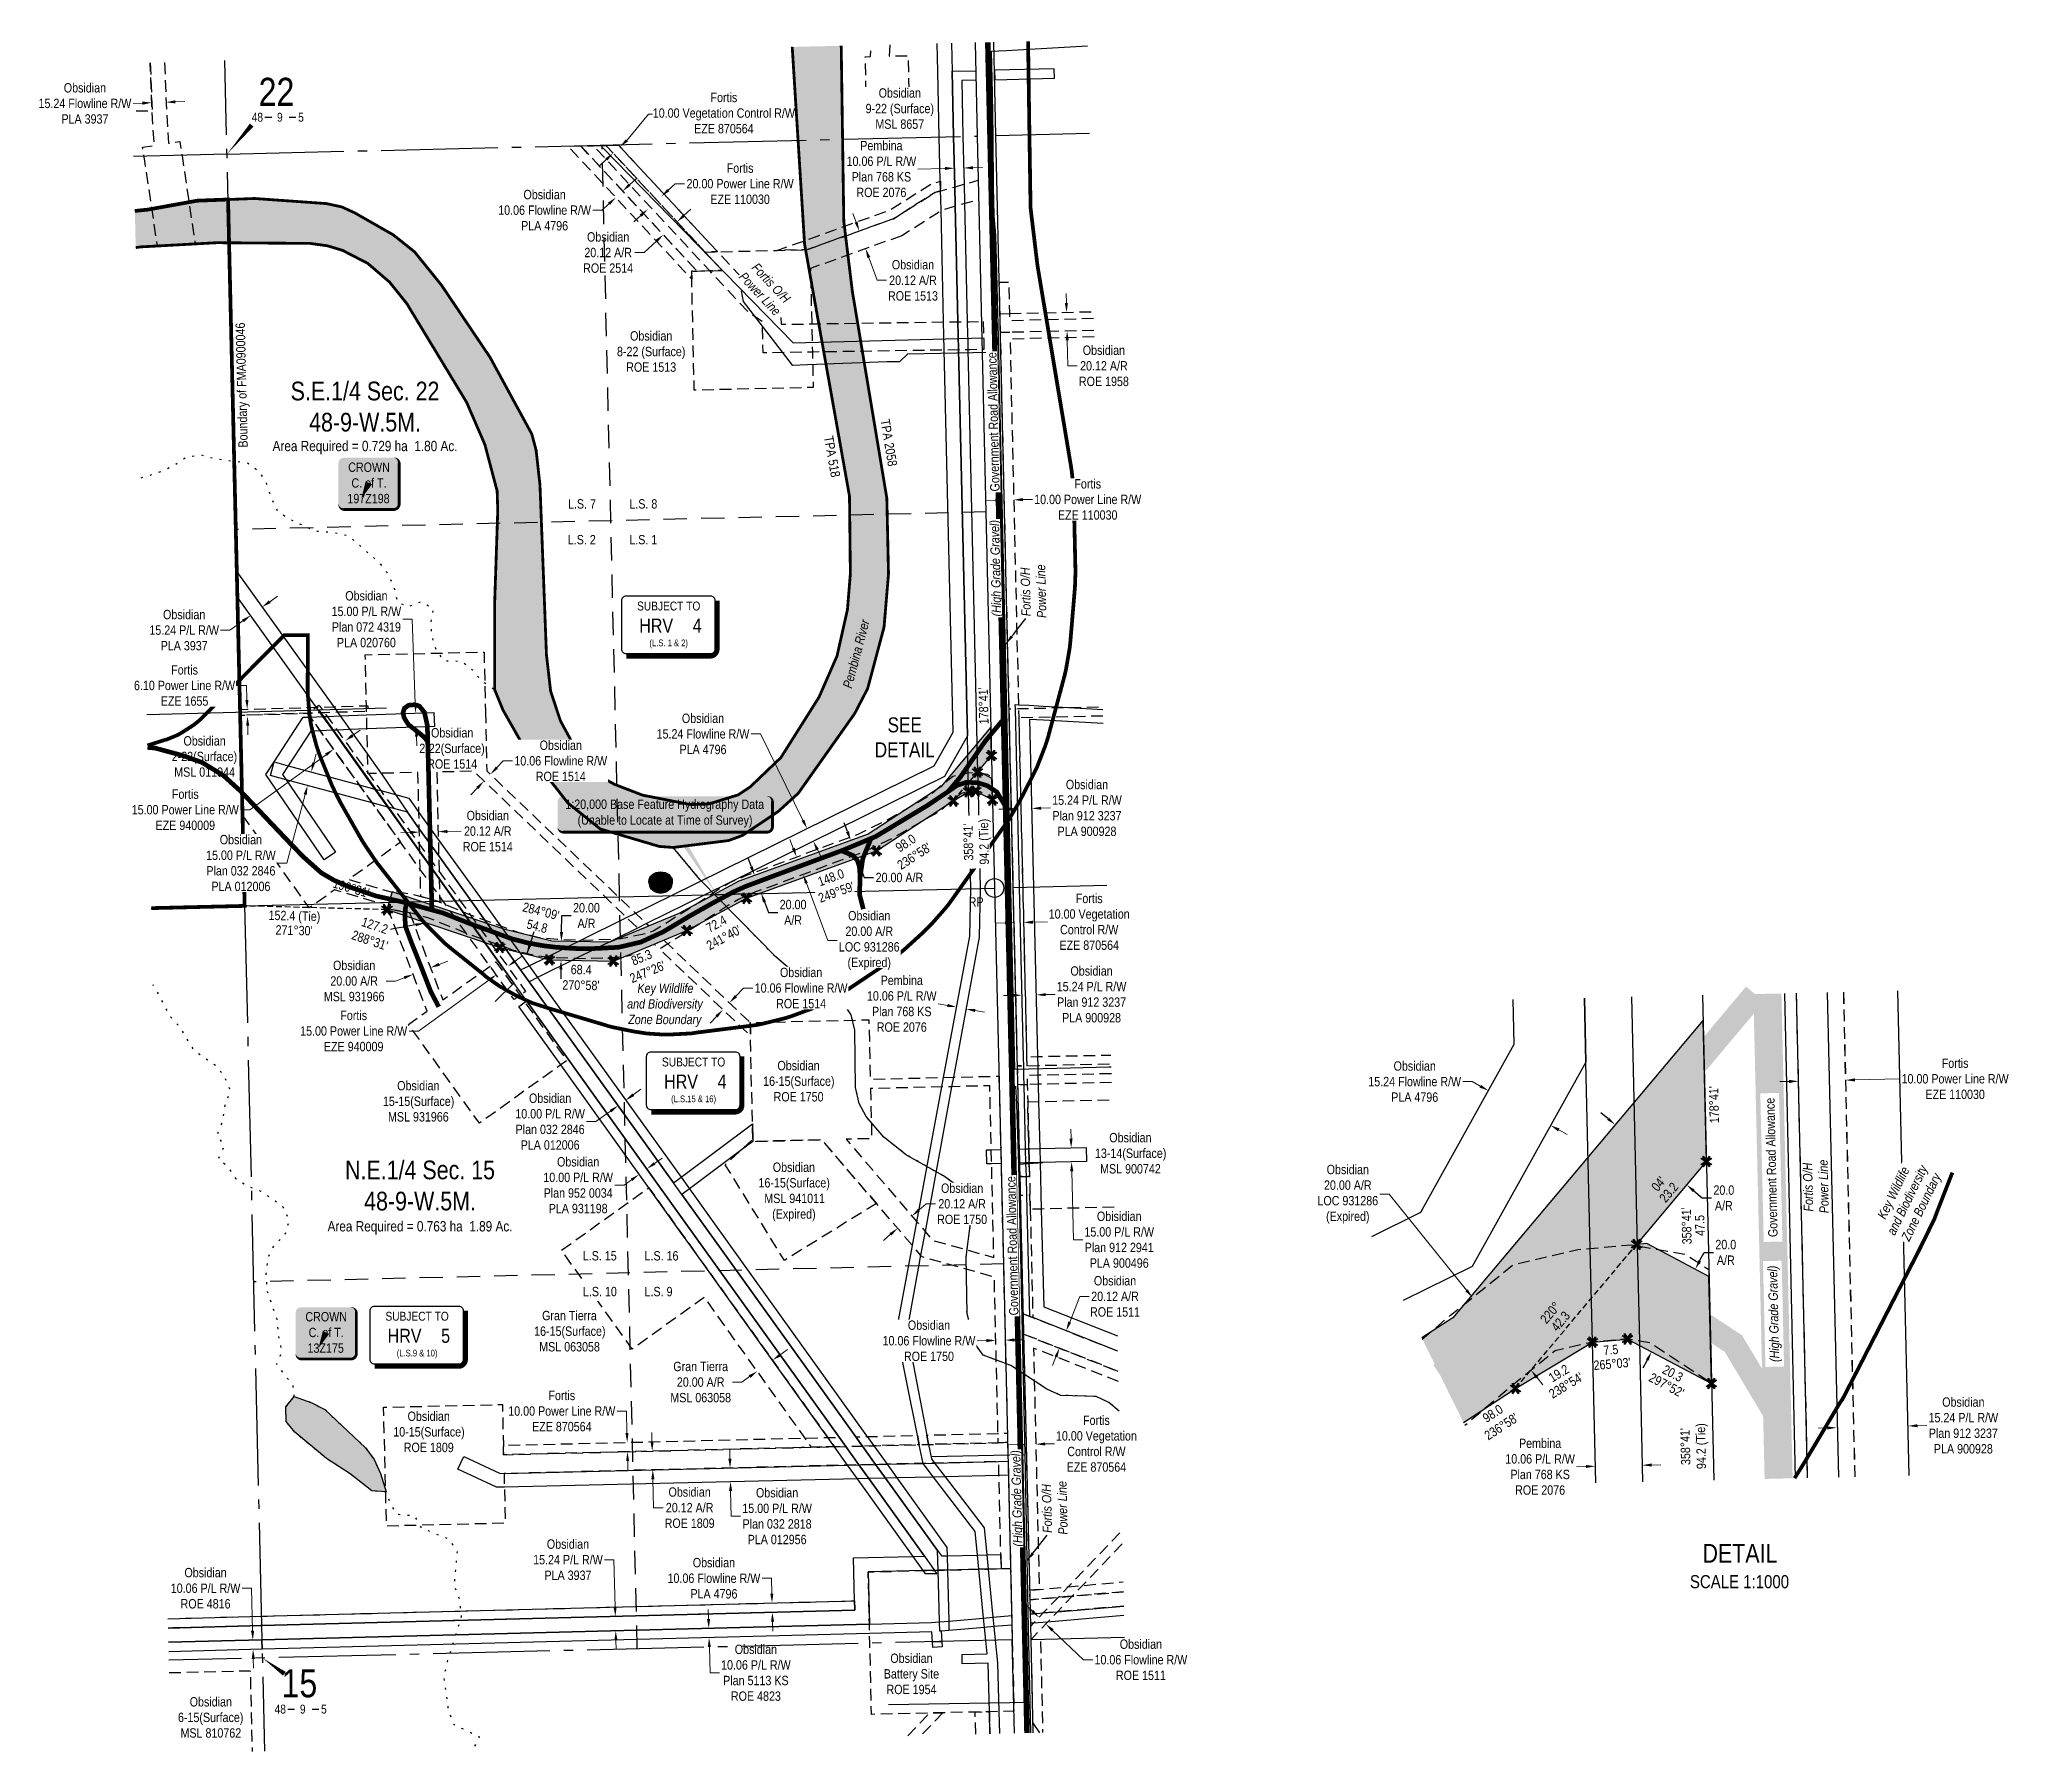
# Model space of a CAD drawing. Extents: x 615331 to 623228, y 5889375 to 5894697.
# Drawn here: x 617966 to 620073, y 5889375 to 5891207 of the extents above; entities that cross this region are included whole.
import ezdxf
from ezdxf.enums import TextEntityAlignment as Align

# ---------------------------------------------------------------- set-up
doc = ezdxf.new("R2010")
doc.units = 0
doc.header["$LTSCALE"] = 5
doc.header["$PDSIZE"] = 0.5
for name, pattern in [('CENTERLINEX3', [5, 2.5, -1, 0.5, -1]), ('DASHDOT2', [12.7, 6.35, -3.175, 0, -3.175]), ('foc-ACCESSROAD', [3.75, 2.5, -1.25]), ('foc-FLOWLINE', [3.75, 2.5, -1.25]), ('foc-LSD', [8, 5, -3]), ('foc-QUARTERLINE', [33, 25, -3, 2, -3]), ('foc-TIELINE', [1.875, 1.25, -0.625]), ('foc-TRAV', [1.875, 1.25, -0.625]), ('foc-WHEELTRACKS', [2, 0.4, -1.6])]:
    doc.linetypes.add(name, pattern=pattern)
doc.layers.get('Defpoints').update_dxf_attribs({"color": 9})
for name, color, linetype in [('10', 1, 'Continuous'), ('35', 37, 'Continuous'), ('9', 3, 'Continuous'), ('AS-OWNER', 7, 'Continuous'), ('AS-POWER', 104, 'foc-POWER'), ('AS-POWER-T', 104, 'Continuous'), ('AS-ROADS', 254, 'Continuous'), ('AS-WILDLIFE', 131, 'DASHDOT2'), ('BF_Hydro_Polygon', 7, 'Continuous'), ('C-AR', 13, 'foc-ACCESSROAD'), ('C-FLOWLINE', 13, 'foc-FLOWLINE'), ('C-RW', 13, 'Continuous'), ('C-SYMBOL', 7, 'Continuous'), ('C-WS', 13, 'foc-ACCESSROAD'), ('CG-NOTES', 7, 'Continuous'), ('CTW', 7, 'Continuous'), ('DETAIL-T', 7, 'Continuous'), ('F-EZE', 190, 'foc-FLOWLINE'), ('F-RW', 190, 'Continuous'), ('F-VCE', 190, 'foc-FLOWLINE'), ('F-WS', 190, 'foc-ACCESSROAD'), ('L-AREAREQUIRED', 7, 'Continuous'), ('L-BD', 7, 'Continuous'), ('L-BD1', 253, 'Continuous'), ('L-MON', 1, 'Continuous'), ('L-QSEC', 8, 'foc-QUARTERLINE'), ('L-ROAD-T', 7, 'Continuous'), ('L-SEC', 7, 'Continuous'), ('L-SECLBL', 7, 'Continuous'), ('L-SECTION-LSD', 7, 'foc-LSD'), ('L-TIE', 7, 'foc-TIELINE'), ('P-CROSSINGS', 250, 'Continuous'), ('P-PROPOSED', 10, 'Continuous'), ('P-PROPOSED-H', 21, 'Continuous'), ('P-TRAV', 4, 'foc-TRAV'), ('P-TXT', 4, 'Continuous'), ('T-WATER', 160, 'Continuous'), ('T-WATER-H', 133, 'Continuous'), ('T-WATER-P3', 160, 'foc-WHEELTRACKS'), ('T-WATER-T', 170, 'Continuous')]:
    doc.layers.add(name, color=color, linetype=linetype)
doc.layers.add('AS-FMA BOUNDARY', color=7, linetype='Continuous', true_color=0x008f47, transparency=0.7)
doc.layers.add('AS-TRAPPER BOUNDARY', color=7, linetype='CENTERLINEX3', true_color=0xb85c00, transparency=0.6)
doc.layers.add('AS-FMA-T', color=7, linetype='Continuous', true_color=0x00b386)
doc.layers.add('AS-TRAPPER-T', color=7, linetype='Continuous', true_color=0xc26100)
for name, color, linetype, lineweight in [('C-AR-T', 13, 'Continuous', 9), ('C-FLOWLINE-T', 13, 'Continuous', 9), ('C-RW-T', 13, 'Continuous', 9), ('C-WS-T', 13, 'Continuous', 9), ('F-AR-T', 190, 'Continuous', 9), ('F-EZE-T', 190, 'Continuous', 9), ('F-RW-T', 190, 'Continuous', 9), ('F-VCE-T', 190, 'Continuous', 9), ('F-WS-T', 190, 'Continuous', 9), ('T-TEXT', 48, 'Continuous', 18)]:
    doc.layers.add(name, color=color, linetype=linetype, lineweight=lineweight)
doc.styles.add('100L', font='ARIALN.TTF', dxfattribs={"height": 11})
doc.styles.add('175L', font='ARIALN.TTF', dxfattribs={"height": 20})
doc.styles.add('80', font='ARIALN.TTF', dxfattribs={"height": 10})
doc.styles.add('80CG', font='ARIALN.TTF', dxfattribs={"height": 10})
doc.styles.add('80L', font='ARIALN.TTF', dxfattribs={"height": 10})
doc.styles.add('80LS', font='ARIALNI.TTF', dxfattribs={"height": 10})
doc.styles.add('Crossing', font='ARIALN.TTF', dxfattribs={"height": 10})
doc.styles.add('foc-LtypeFont', font='ARIALN.TTF', dxfattribs={"height": 7.35})
doc.styles.add('HRV', font='ARIALN.TTF', dxfattribs={"height": 3})
doc.styles.add('SIMPLEX', font='ARIALN.TTF')
doc.linetypes.add('foc-POWER', pattern='A,6,-1,["P",foc-LtypeFont,S=0.2,R=0,X=-0.625,Y=-0.75],-1.24,4', length=12.24)
doc.linetypes.add('foc-TOPO-flowdirection-NOLINE', pattern='A,0,[">",foc-LtypeFont,S=0.3,R=0,X=0,Y=-0.945],-20,[">",foc-LtypeFont,S=0.3,R=0,X=0,Y=-0.945],0', length=20)
doc.dimstyles.new('Compass 5 000', dxfattribs={"dimscale": 5, "dimtxt": 9, "dimasz": 2, "dimexe": 0.2, "dimexo": 0.0625, "dimgap": 0.5, "dimtad": 0, "dimtih": 1, "dimtoh": 1, "dimzin": 0, "dimdsep": 46, "dimtxsty": '80CG', "dimcen": 0.1, "dimse1": 1, "dimse2": 1, "dimclrd": 256, "dimclrt": 256, "dimaunit": 1, "dimadec": 4, "dimazin": 0, "dimtfac": 0.06, "dimtofl": 0, "dimtmove": 0, "dimatfit": 1, "dimfxl": 0.2, "dimtolj": 1, "dimtzin": 0, "dimlwd": -1, "dimarcsym": 0})

msp = doc.modelspace()

# ---------------------------------------------------------------- texts
at = {"layer": 'AS-FMA-T', "insert": (618178.771, 5890770.105), "char_height": 9.99415, "attachment_point": 1, "rotation": 91.345104, "style": '80L'}
msp.add_mtext_dynamic_manual_height_columns('Boundary of FMA0900046', width=133.2212, gutter_width=50, heights=[0], dxfattribs=at)
at = {"layer": 'AS-POWER-T', "char_height": 10, "attachment_point": 1, "rotation": 91.317634, "style": '100L'}
for insert in [(619016.772, 5890587.109), (619854.002, 5889950.38), (619039.546, 5889606.642)]:
    msp.add_mtext_dynamic_manual_height_columns('\\pi2.5534;{\\fArial Narrow|b0|i1|c0|p34;Fortis O/H\\P\\pi0.32626;Power Line}', width=57.1191, gutter_width=55, heights=[0], dxfattribs=dict(at, insert=insert))
at = {"layer": 'AS-TRAPPER-T', "style": '80L'}
for s, rotation, p in [('TPA 2058', 279.476295, (618865.693, 5890799.706)), ('TPA 518', 280.10429, (618805.26, 5890781.689))]:
    msp.add_text(s, height=9.9942, rotation=rotation, dxfattribs=at).set_placement(p)
at = {"layer": 'AS-WILDLIFE', "insert": (618594.431, 5890196.848), "char_height": 10, "attachment_point": 1, "style": '80L'}
msp.add_mtext_dynamic_manual_height_columns('\\pi11.332;{\\fArial Narrow|b0|i1|c0|p34;Key Wildlife \\P\\pi0.30239;and Biodiversity\\P\\pi1.4586;Zone Boundary}', width=81.66889, gutter_width=50, heights=[0], dxfattribs=at)
at = {"layer": 'C-SYMBOL', "color": 3, "char_height": 20, "attachment_point": 2, "style": '175L'}
for s, insert, width in [('S.E.1/4 Sec. 22\\P48-9-W.5M.', (618314.256, 5890840.723), 158.22183), ('N.E.1/4 Sec. 15\\P48-9-W.5M.', (618373.102, 5890007.572), 159.73615)]:
    msp.add_mtext(s, dxfattribs=dict(at, insert=insert, width=width))
at = {"layer": 'C-WS-T', "insert": (618620.477, 5890872.913), "char_height": 10, "attachment_point": 5, "style": '80CG'}
msp.add_mtext('\\A1;Obsidian\\P8-22 (Surface)\\PROE 1513', dxfattribs=at)
at = {"layer": 'C-WS-T', "char_height": 10, "attachment_point": 1, "style": '80L'}
for s, insert in [('\\pi15.988;Obsidian\\P\\pi0.66392;16-15(Surface)\\P\\pi11.882;ROE 1750', (618739.57, 5890114.182)), ('\\pi15.988;Obsidian\\P\\pi0.66392;15-15(Surface)\\P\\pi6.1209;MSL 931966', (618332.683, 5890092.695)), ('\\pi15.988;Obsidian\\P\\pi0.66392;13-14(Surface)\\P\\pi6.1516;MSL 900742', (619094.672, 5890037.104)), ('\\pi15.988;Obsidian\\P\\pi0.66392;16-15(Surface)\\P\\pi6.9088;MSL 941011\\P\\pi15.364;(Expired)', (618734.591, 5890005.466)), ('\\pi15.988;Obsidian\\P\\pi0.66392;10-15(Surface)\\P\\pi11.858;ROE 1809', (618343.811, 5889739.098)), ('\\pi15.988;Obsidian\\P\\pi8.9654;Battery Site\\P\\pi11.882;ROE 1954', (618860.38, 5889480.236)), ('\\pi15.988;Obsidian\\P\\pi3.4402;6-15(Surface)\\P\\pi6.1516;MSL 810762', (618110.618, 5889433.667))]:
    msp.add_mtext_dynamic_manual_height_columns(s, width=75.80941, gutter_width=50, heights=[0], dxfattribs=dict(at, insert=insert))
at = {"layer": 'DETAIL-T', "color": 3, "style": '80CG'}
for s, insert, char_height, width, attachment_point in [('SEE\\PDETAIL', (618891.76, 5890460.29), 16, 63.63613, 5), ('\\pi156.22;DETAIL\\P\\pi142.74;{\\H0.7x;SCALE 1:1000}', (619589.267, 5889597.501), 20, 390.0592, 1)]:
    msp.add_mtext(s, dxfattribs=dict(at, insert=insert, char_height=char_height, width=width, attachment_point=attachment_point))
at = {"layer": 'F-EZE-T', "insert": (618698.259, 5891136.308), "char_height": 10, "attachment_point": 5, "style": '80CG'}
msp.add_mtext('\\A1;\\PFortis \\P10.00 Vegetation Control R/W\\PEZE 870564', dxfattribs=at)
at = {"layer": 'L-AREAREQUIRED', "color": 5, "style": '100L'}
for s, p in [('Area Required = 0.729 ha  1.80 Ac.', (618314.256, 5890763.099)), ('Area Required = 0.763 ha  1.89 Ac.', (618373.102, 5889928.497))]:
    msp.add_text(s, height=11, dxfattribs=at).set_placement(p, align=Align.BOTTOM_CENTER)
at = {"layer": 'L-BD', "style": '80L'}
for s, rotation, p in [("178°41'", 91.3176, (618976.069, 5890494.044)), ("196°31'", 343.489, (618299.457, 5890299.084)), ('152.4 (Tie)', 358.4954, (618238.661, 5890268.106)), ("271°30'", 358.4954, (618238.287, 5890253.861)), ("178°41'", 91.3176, (619757.719, 5890067.383)), ("358°41'", 91.3179, (619728.388, 5889937.847)), ('47.5', 91.3179, (619742.634, 5889938.174))]:
    msp.add_text(s, height=10, rotation=rotation, dxfattribs=at).set_placement(p, align=Align.MIDDLE)
at = {"layer": 'L-BD', "char_height": 10, "attachment_point": 2, "style": '80L'}
for s, insert, width, rotation in [("98.0 236°58'", (618890.073, 5890351.409), 39.70605, 33.0327), ("284°09'\\P54.8", (618503.734, 5890279.27), 40.93211, 345.8513), ("127.2 288°31'", (618326.284, 5890263.713), 40.82957, 341.4866), ("72.4 241°40'", (618687.815, 5890265.188), 39.73609, 28.334), ("68.4 270°58'", (618545.616, 5890216.835), 39.80628, 359.0263), ("98.0 236°58'", (619518.282, 5889741.254), 39.70605, 33.0327)]:
    msp.add_mtext(s, dxfattribs=dict(at, insert=insert, width=width, rotation=rotation))
at = {"layer": 'L-BD1', "style": '80L'}
for s, rotation, p in [("04'", 49.9349, (619698.477, 5889982.678)), ('23.2', 49.9349, (619709.383, 5889973.506)), ('7.5', 4.9534, (619647.361, 5889805.1)), ('19.2', 31.0933, (619591.688, 5889780.034)), ("265°03'", 4.9534, (619648.656, 5889790.156)), ('20.3', 332.1269, (619713.645, 5889780.001)), ("238°54'", 31.0933, (619599.434, 5889767.19)), ("297°52'", 332.1269, (619706.983, 5889767.404))]:
    msp.add_text(s, height=10, rotation=rotation, dxfattribs=at).set_placement(p, align=Align.MIDDLE)
at = {"layer": 'T-WATER-T', "insert": (618825.211, 5890514.312), "char_height": 10, "attachment_point": 1, "rotation": 75.056766, "style": '100L'}
msp.add_mtext_dynamic_manual_height_columns('\\pi0.32626;{\\fArial Narrow|b0|i1|c0|p34;Pembina River}', width=76.21869, gutter_width=55, heights=[0], dxfattribs=at)

# ---------------------------------------------------------------- blocks, each defined once
blk = doc.blocks.new('*D375')
at = {"layer": 'C-RW-T', "transparency": 16777216}
for p, q in [((618192.7, 5889550.1), (618182.7, 5889550.1)), ((618193.9, 5889504.6), (618192.7, 5889550.1)), ((618194.7, 5889474.6), (618195, 5889464.6))]:
    blk.add_line(p, q, dxfattribs=at)
for points in [[(618195.6, 5889504.7), (618192.2, 5889504.6), (618194.2, 5889494.6)], [(618196.4, 5889474.6), (618193, 5889474.5), (618194.4, 5889484.6)]]:
    blk.add_solid(points, dxfattribs=at)
at = {"layer": 'Defpoints', "color": 0, "transparency": 16777216}
for p in [(618121.9, 5889492.7), (618194.2, 5889494.6), (618122.2, 5889482.7)]:
    blk.add_point(p, dxfattribs=at)
at = {"layer": 'C-RW-T', "transparency": 16777216, "insert": (618143.6, 5889550.1), "char_height": 10, "attachment_point": 5, "style": '80CG'}
blk.add_mtext('\\A1;Obsidian\\P10.06 P/L R/W\\PROE 4816', dxfattribs=at)
blk = doc.blocks.new('L-SECLBL')
at = {"layer": '9', "color": 7}
for p, q in [((-5.1, -27.8), (-12.3, -27.8)), ((20.7, -27.8), (13.5, -27.8))]:
    blk.add_line(p, q, dxfattribs=at)
at = {"layer": '10', "color": 2, "style": 'SIMPLEX'}
blk.add_attdef('SEC', text='', height=30, dxfattribs=at).set_placement((0, 0), align=Align.MIDDLE)
at = {"layer": '10', "color": 5, "style": '80L'}
blk.add_attdef('TWP', text='', height=9.5, dxfattribs=at).set_placement((-14.4, -27.4), align=Align.MIDDLE_RIGHT)
blk.add_attdef('RGE', text='', height=9.5, dxfattribs=at).set_placement((3.6, -27.4), align=Align.MIDDLE_CENTER)
blk.add_attdef('MER', text='', height=9.5, dxfattribs=at).set_placement((23.2, -27.4), align=Align.MIDDLE_LEFT)
blk = doc.blocks.new('*D376')
at = {"layer": 'C-RW-T', "transparency": 16777216}
for p, q in [((618580.5, 5889580.6), (618570.5, 5889580.6)), ((618581.8, 5889529.9), (618580.5, 5889580.6)), ((618582.7, 5889494.7), (618583, 5889484.7))]:
    blk.add_line(p, q, dxfattribs=at)
for points in [[(618583.5, 5889530), (618580.2, 5889529.9), (618582.1, 5889519.9)], [(618584.4, 5889494.7), (618581.1, 5889494.7), (618582.5, 5889504.7)]]:
    blk.add_solid(points, dxfattribs=at)
at = {"layer": 'Defpoints', "color": 0, "transparency": 16777216}
for p in [(618570.9, 5889519.6), (618582.1, 5889519.9), (618571.3, 5889504.4)]:
    blk.add_point(p, dxfattribs=at)
at = {"layer": 'C-RW-T', "transparency": 16777216, "insert": (618531.4, 5889580.6), "char_height": 10, "attachment_point": 5, "style": '80CG'}
blk.add_mtext('\\A1;Obsidian\\P15.24 P/L R/W\\PPLA 3937', dxfattribs=at)
blk = doc.blocks.new('*D377')
at = {"layer": 'Defpoints', "color": 0, "transparency": 16777216}
for p in [(618749.8, 5889794.6), (618733.4, 5889783), (618733.9, 5889782.3)]:
    blk.add_point(p, dxfattribs=at)
at = {"layer": 'F-AR-T', "transparency": 16777216}
for p, q in [((618758.4, 5889799.8), (618766.5, 5889805.6)), ((618717.6, 5889770.6), (618707.6, 5889770.6)), ((618725.8, 5889776.5), (618717.6, 5889770.6))]:
    blk.add_line(p, q, dxfattribs=at)
for points in [[(618757.4, 5889801.1), (618759.4, 5889798.4), (618750.3, 5889794)], [(618724.8, 5889777.8), (618726.8, 5889775.1), (618733.9, 5889782.3)]]:
    blk.add_solid(points, dxfattribs=at)
at = {"layer": 'F-AR-T', "transparency": 16777216, "insert": (618673.4, 5889770.6), "char_height": 10, "attachment_point": 5, "style": '80CG'}
blk.add_mtext('\\A1;Gran Tierra{\\A1;\\P20.00 A/R\\PMSL 063058}', dxfattribs=at)
blk = doc.blocks.new('*D378')
at = {"layer": 'C-RW-T', "transparency": 16777216}
for p, q in [((618704.7, 5889688.7), (618704.5, 5889698.7)), ((618705.5, 5889654.1), (618706.1, 5889627.2)), ((618706.1, 5889627.2), (618716.1, 5889627.2))]:
    blk.add_line(p, q, dxfattribs=at)
for points in [[(618706.4, 5889688.7), (618703, 5889688.6), (618704.9, 5889678.7)], [(618707.2, 5889654.1), (618703.8, 5889654), (618705.3, 5889664.1)]]:
    blk.add_solid(points, dxfattribs=at)
at = {"layer": 'Defpoints', "color": 0, "transparency": 16777216}
for p in [(618615.9, 5889676.6), (618616.2, 5889662), (618705.3, 5889664.1)]:
    blk.add_point(p, dxfattribs=at)
at = {"layer": 'C-RW-T', "transparency": 16777216, "insert": (618755.2, 5889627.2), "char_height": 10, "attachment_point": 5, "style": '80CG'}
blk.add_mtext('\\A1;Obsidian\\P15.00 P/L R/W\\PPlan 032 2818\\PPLA 012956', dxfattribs=at)
blk = doc.blocks.new('*D379')
at = {"layer": 'Defpoints', "color": 0, "transparency": 16777216}
for p in [(618542.5, 5889704.9), (618594.8, 5889706.1), (618542.7, 5889694.9)]:
    blk.add_point(p, dxfattribs=at)
at = {"layer": 'F-EZE-T', "transparency": 16777216}
for p, q in [((618594, 5889739.6), (618584, 5889739.6)), ((618594.5, 5889716.1), (618594, 5889739.6)), ((618595.3, 5889686.1), (618595.5, 5889676.2))]:
    blk.add_line(p, q, dxfattribs=at)
for points in [[(618596.2, 5889716.2), (618592.9, 5889716.1), (618594.8, 5889706.1)], [(618596.9, 5889686.2), (618593.6, 5889686.1), (618595, 5889696.1)]]:
    blk.add_solid(points, dxfattribs=at)
at = {"layer": 'F-EZE-T', "transparency": 16777216, "insert": (618524.8, 5889739.6), "char_height": 10, "attachment_point": 5, "style": '80CG'}
blk.add_mtext('\\A1;Fortis\\P10.00 Power Line R/W\\PEZE 870564', dxfattribs=at)
blk = doc.blocks.new('*D380')
at = {"layer": 'C-FLOWLINE-T', "transparency": 16777216}
for p, q in [((618711.1, 5890183.5), (618719.4, 5890192.1)), ((618719.4, 5890192.1), (618729.4, 5890192.1)), ((618690.4, 5890161.7), (618683.5, 5890154.5))]:
    blk.add_line(p, q, dxfattribs=at)
for points in [[(618689.2, 5890162.9), (618691.6, 5890160.6), (618697.3, 5890169)], [(618709.9, 5890184.6), (618712.3, 5890182.3), (618704.2, 5890176.3)]]:
    blk.add_solid(points, dxfattribs=at)
at = {"layer": 'Defpoints', "color": 0, "transparency": 16777216}
for p in [(618669.4, 5890209.6), (618662.4, 5890202.3), (618704.2, 5890176.3)]:
    blk.add_point(p, dxfattribs=at)
at = {"layer": 'C-FLOWLINE-T', "transparency": 16777216, "insert": (618780.9, 5890192.1), "char_height": 10, "attachment_point": 5, "style": '80CG', "bg_fill": 3, "box_fill_scale": 1.1, "bg_fill_color": 256, "bg_fill_true_color": 13158600, "bg_fill_transparency": 0}
blk.add_mtext('\\A1;Obsidian\\P10.06 Flowline R/W\\PROE 1514', dxfattribs=at)
blk = doc.blocks.new('*D381')
at = {"layer": 'C-AR-T', "transparency": 16777216}
for p, q in [((618907.1, 5889954.8), (618914.7, 5889961.3)), ((618914.7, 5889961.3), (618924.7, 5889961.3)), ((618876.6, 5889928.7), (618869, 5889922.2))]:
    blk.add_line(p, q, dxfattribs=at)
for points in [[(618906, 5889956), (618908.1, 5889953.5), (618899.5, 5889948.3)], [(618875.5, 5889929.9), (618877.7, 5889927.4), (618884.2, 5889935.2)]]:
    blk.add_solid(points, dxfattribs=at)
at = {"layer": 'Defpoints', "color": 0, "transparency": 16777216}
for p in [(618900.2, 5889947.4), (618884.2, 5889935.2), (618884.9, 5889934.3)]:
    blk.add_point(p, dxfattribs=at)
at = {"layer": 'C-AR-T', "transparency": 16777216, "insert": (618953.2, 5889961.3), "char_height": 10, "attachment_point": 5, "style": '80CG', "bg_fill": 3, "box_fill_scale": 1.1, "bg_fill_color": 256, "bg_fill_true_color": 13158600, "bg_fill_transparency": 0}
blk.add_mtext('\\A1;Obsidian\\P20.12 A/R\\PROE 1750', dxfattribs=at)
blk = doc.blocks.new('*D382')
at = {"layer": 'C-AR-T', "transparency": 16777216}
for p, q in [((618393.6, 5890217.4), (618403, 5890221)), ((618346.9, 5890199.6), (618336.9, 5890199.6)), ((618356.2, 5890203.2), (618346.9, 5890199.6))]:
    blk.add_line(p, q, dxfattribs=at)
for points in [[(618393, 5890219), (618394.2, 5890215.9), (618384.3, 5890213.9)], [(618355.7, 5890204.7), (618356.8, 5890201.6), (618365.6, 5890206.7)]]:
    blk.add_solid(points, dxfattribs=at)
at = {"layer": 'Defpoints', "color": 0, "transparency": 16777216}
for p in [(618365.6, 5890206.7), (618367.4, 5890202), (618386.1, 5890209.2)]:
    blk.add_point(p, dxfattribs=at)
at = {"layer": 'C-AR-T', "transparency": 16777216, "insert": (618302.6, 5890199.6), "char_height": 10, "attachment_point": 5, "style": '80CG'}
blk.add_mtext('\\A1;Obsidian\\P20.00 A/R\\PMSL 931966', dxfattribs=at)
blk = doc.blocks.new('*D383')
at = {"layer": 'C-FLOWLINE-T', "transparency": 16777216}
for p, q in [((618737.4, 5890463.9), (618727.4, 5890463.9)), ((618782.8, 5890371.7), (618737.4, 5890463.9)), ((618798.4, 5890340.1), (618802.9, 5890331.1))]:
    blk.add_line(p, q, dxfattribs=at)
for points in [[(618784.3, 5890372.4), (618781.3, 5890370.9), (618787.3, 5890362.7)], [(618799.9, 5890340.8), (618796.9, 5890339.3), (618794, 5890349)]]:
    blk.add_solid(points, dxfattribs=at)
at = {"layer": 'Defpoints', "color": 0, "transparency": 16777216}
for p in [(618782.8, 5890360.5), (618789.5, 5890346.8), (618794, 5890349)]:
    blk.add_point(p, dxfattribs=at)
at = {"layer": 'C-FLOWLINE-T', "transparency": 16777216, "insert": (618675.9, 5890463.9), "char_height": 10, "attachment_point": 5, "style": '80CG'}
blk.add_mtext('\\A1;Obsidian\\P15.24 Flowline R/W\\PPLA 4796', dxfattribs=at)
blk = doc.blocks.new('*D384')
at = {"layer": 'Defpoints', "color": 0, "transparency": 16777216}
for p in [(618773.9, 5890328.3), (618738.2, 5890293.6), (618780.9, 5890309.6)]:
    blk.add_point(p, dxfattribs=at)
at = {"layer": 'P-TXT', "transparency": 16777216}
for p, q in [((618727.7, 5890321.7), (618724.2, 5890331.1)), ((618741.7, 5890284.2), (618745.9, 5890273)), ((618745.9, 5890273), (618755.9, 5890273))]:
    blk.add_line(p, q, dxfattribs=at)
for points in [[(618729.2, 5890322.3), (618726.1, 5890321.1), (618731.2, 5890312.3)], [(618743.3, 5890284.8), (618740.1, 5890283.6), (618738.2, 5890293.6)]]:
    blk.add_solid(points, dxfattribs=at)
at = {"layer": 'P-TXT', "transparency": 16777216, "insert": (618772.3, 5890273), "char_height": 10, "attachment_point": 5, "style": '80CG'}
blk.add_mtext('\\A1;20.00\\PA/R', dxfattribs=at)
blk = doc.blocks.new('*D385')
at = {"layer": 'Defpoints', "color": 0, "transparency": 16777216}
for p in [(618947.3, 5890171.7), (618948.7, 5890179), (618958.7, 5890177.1)]:
    blk.add_point(p, dxfattribs=at)
at = {"layer": 'F-RW-T', "transparency": 16777216}
for p, q in [((618937.5, 5890173.5), (618927.7, 5890175.3)), ((618967.1, 5890168), (618977, 5890166.2))]:
    blk.add_line(p, q, dxfattribs=at)
for points in [[(618937.8, 5890175.2), (618937.2, 5890171.9), (618947.3, 5890171.7)], [(618967.4, 5890169.7), (618966.8, 5890166.4), (618957.3, 5890169.8)]]:
    blk.add_solid(points, dxfattribs=at)
at = {"layer": 'F-RW-T', "transparency": 16777216, "insert": (618888.6, 5890175.3), "char_height": 10, "attachment_point": 5, "style": '80CG'}
blk.add_mtext('\\A1;Pembina\\P10.06 P/L R/W\\PPlan 768 KS\\PROE 2076', dxfattribs=at)
blk = doc.blocks.new('*D386')
at = {"layer": 'C-FLOWLINE-T', "transparency": 16777216}
for p, q in [((618979.2, 5889815), (618969.2, 5889814.8)), ((619009.3, 5889815.7), (619019.3, 5889815.9))]:
    blk.add_line(p, q, dxfattribs=at)
for points in [[(618979.2, 5889816.7), (618979.2, 5889813.3), (618989.2, 5889815.2)], [(619009.2, 5889817.4), (619009.3, 5889814), (618999.3, 5889815.5)]]:
    blk.add_solid(points, dxfattribs=at)
at = {"layer": 'Defpoints', "color": 0, "transparency": 16777216}
for p in [(618989.2, 5889817.3), (618989.2, 5889815.2), (618999.2, 5889817.6)]:
    blk.add_point(p, dxfattribs=at)
at = {"layer": 'C-FLOWLINE-T', "transparency": 16777216, "insert": (618917.7, 5889814.8), "char_height": 10, "attachment_point": 5, "style": '80CG', "bg_fill": 3, "box_fill_scale": 1.1, "bg_fill_color": 256, "bg_fill_true_color": 13158600, "bg_fill_transparency": 0}
blk.add_mtext('\\A1;Obsidian\\P10.06 Flowline R/W\\PROE 1750', dxfattribs=at)
blk = doc.blocks.new('*D387')
at = {"layer": 'C-RW-T', "transparency": 16777216}
for p, q in [((618601.3, 5890077.9), (618609.5, 5890083.8)), ((618561.4, 5890049.2), (618551.4, 5890049.2)), ((618577, 5890060.4), (618561.4, 5890049.2))]:
    blk.add_line(p, q, dxfattribs=at)
for points in [[(618576, 5890061.8), (618577.9, 5890059.1), (618585.1, 5890066.3)], [(618600.4, 5890079.3), (618602.3, 5890076.6), (618593.2, 5890072.1)]]:
    blk.add_solid(points, dxfattribs=at)
at = {"layer": 'Defpoints', "color": 0, "transparency": 16777216}
for p in [(618563, 5890097), (618571.2, 5890102.8), (618585.1, 5890066.3)]:
    blk.add_point(p, dxfattribs=at)
at = {"layer": 'C-RW-T', "transparency": 16777216, "insert": (618512.3, 5890049.2), "char_height": 10, "attachment_point": 5, "style": '80CG'}
blk.add_mtext('\\A1;Obsidian\\P10.00 P/L R/W\\PPlan 032 2846\\PPLA 012006', dxfattribs=at)
blk = doc.blocks.new('*D388')
at = {"layer": 'C-RW-T', "transparency": 16777216}
for p, q in [((618624, 5890004.5), (618632.1, 5890010.3)), ((618591.4, 5889981.2), (618581.4, 5889981.2)), ((618599.5, 5889987), (618591.4, 5889981.2))]:
    blk.add_line(p, q, dxfattribs=at)
for points in [[(618623, 5890005.9), (618624.9, 5890003.1), (618615.8, 5889998.7)], [(618598.6, 5889988.3), (618600.5, 5889985.6), (618607.7, 5889992.8)]]:
    blk.add_solid(points, dxfattribs=at)
at = {"layer": 'Defpoints', "color": 0, "transparency": 16777216}
for p in [(618596.7, 5890008.1), (618604.9, 5890013.9), (618607.7, 5889992.8)]:
    blk.add_point(p, dxfattribs=at)
at = {"layer": 'C-RW-T', "transparency": 16777216, "insert": (618542.3, 5889981.2), "char_height": 10, "attachment_point": 5, "style": '80CG'}
blk.add_mtext('\\A1;Obsidian\\P10.00 P/L R/W\\PPlan 952 0034\\PPLA 931198', dxfattribs=at)
blk = doc.blocks.new('*D389')
at = {"layer": 'Defpoints', "color": 0, "transparency": 16777216}
for p in [(618454.7, 5890206.3), (618462, 5890196.1), (618474.2, 5890204.9)]:
    blk.add_point(p, dxfattribs=at)
at = {"layer": 'F-EZE-T', "transparency": 16777216}
for p, q in [((618474.9, 5890220.9), (618483, 5890226.8)), ((618446.6, 5890200.4), (618371.3, 5890146.1)), ((618371.3, 5890146.1), (618361.3, 5890146.1))]:
    blk.add_line(p, q, dxfattribs=at)
for points in [[(618474, 5890222.3), (618475.9, 5890219.6), (618466.8, 5890215.1)], [(618445.6, 5890201.8), (618447.5, 5890199.1), (618454.7, 5890206.3)]]:
    blk.add_solid(points, dxfattribs=at)
at = {"layer": 'F-EZE-T', "transparency": 16777216, "insert": (618302.1, 5890146.1), "char_height": 10, "attachment_point": 5, "style": '80CG'}
blk.add_mtext('\\A1;Fortis\\P15.00 Power Line R/W\\PEZE 940009', dxfattribs=at)
blk = doc.blocks.new('*D390')
at = {"layer": 'C-RW-T', "transparency": 16777216}
for p, q in [((619007.3, 5890184.2), (618997.3, 5890184)), ((619042.6, 5890185.1), (619052.6, 5890185.3))]:
    blk.add_line(p, q, dxfattribs=at)
for points in [[(619007.3, 5890185.9), (619007.4, 5890182.6), (619017.3, 5890184.5)], [(619042.6, 5890186.7), (619042.6, 5890183.4), (619032.6, 5890184.8)]]:
    blk.add_solid(points, dxfattribs=at)
at = {"layer": 'Defpoints', "color": 0, "transparency": 16777216}
for p in [(619017.1, 5890194.9), (619032.3, 5890195.3), (619032.6, 5890184.8)]:
    blk.add_point(p, dxfattribs=at)
at = {"layer": 'C-RW-T', "transparency": 16777216, "insert": (619091.7, 5890185.3), "char_height": 10, "attachment_point": 5, "style": '80CG'}
blk.add_mtext('\\A1;Obsidian\\P15.24 P/L R/W\\PPlan 912 3237\\PPLA 900928', dxfattribs=at)
blk = doc.blocks.new('*D391')
at = {"layer": 'Defpoints', "color": 0, "transparency": 16777216}
for p in [(619008.8, 5890277.1), (619018.6, 5890277.3), (619018.9, 5890262.3)]:
    blk.add_point(p, dxfattribs=at)
at = {"layer": 'F-EZE-T', "transparency": 16777216}
for p, q in [((618999.1, 5890261.8), (618989.1, 5890261.6)), ((619028.9, 5890262.5), (619044.4, 5890262.9))]:
    blk.add_line(p, q, dxfattribs=at)
for points in [[(618999.1, 5890263.5), (618999.1, 5890260.1), (619009.1, 5890262)], [(619028.9, 5890264.2), (619028.9, 5890260.8), (619018.9, 5890262.3)]]:
    blk.add_solid(points, dxfattribs=at)
at = {"layer": 'F-EZE-T', "transparency": 16777216, "insert": (619089.2, 5890262.9), "char_height": 10, "attachment_point": 5, "style": '80CG'}
blk.add_mtext('\\A1;Fortis\\P10.00 Vegetation\\PControl R/W\\PEZE 870564', dxfattribs=at)
blk = doc.blocks.new('*D392')
at = {"layer": 'C-FLOWLINE-T', "transparency": 16777216}
for p, q in [((618749.1, 5889560.8), (618739.1, 5889560.8)), ((618749.5, 5889544.3), (618749.1, 5889560.8)), ((618750.3, 5889514.3), (618750.6, 5889504.3))]:
    blk.add_line(p, q, dxfattribs=at)
for points in [[(618751.2, 5889544.4), (618747.9, 5889544.3), (618749.8, 5889534.4)], [(618752, 5889514.3), (618748.7, 5889514.2), (618750.1, 5889524.3)]]:
    blk.add_solid(points, dxfattribs=at)
at = {"layer": 'Defpoints', "color": 0, "transparency": 16777216}
for p in [(618733.2, 5889533.9), (618733.5, 5889523.9), (618749.8, 5889534.4)]:
    blk.add_point(p, dxfattribs=at)
at = {"layer": 'C-FLOWLINE-T', "transparency": 16777216, "insert": (618687.6, 5889560.8), "char_height": 10, "attachment_point": 5, "style": '80CG'}
blk.add_mtext('\\A1;Obsidian\\P10.06 Flowline R/W\\PPLA 4796', dxfattribs=at)
blk = doc.blocks.new('*D393')
at = {"layer": 'C-RW-T', "transparency": 16777216}
for p, q in [((618681.9, 5889517.3), (618681.6, 5889527.3)), ((618682.7, 5889487.2), (618683.4, 5889459.7)), ((618683.4, 5889459.7), (618693.4, 5889459.7))]:
    blk.add_line(p, q, dxfattribs=at)
for points in [[(618683.5, 5889517.3), (618680.2, 5889517.2), (618682.1, 5889507.3)], [(618684.3, 5889487.3), (618681, 5889487.2), (618682.4, 5889497.2)]]:
    blk.add_solid(points, dxfattribs=at)
at = {"layer": 'Defpoints', "color": 0, "transparency": 16777216}
for p in [(618682.1, 5889507.3), (618716.8, 5889508.2), (618717.1, 5889498.1)]:
    blk.add_point(p, dxfattribs=at)
at = {"layer": 'C-RW-T', "transparency": 16777216, "insert": (618732.5, 5889459.7), "char_height": 10, "attachment_point": 5, "style": '80CG'}
blk.add_mtext('\\A1;Obsidian\\P10.06 P/L R/W\\PPlan 5113 KS\\PROE 4823', dxfattribs=at)
blk = doc.blocks.new('*D394')
at = {"layer": 'C-AR-T', "transparency": 16777216}
for p, q in [((618621.3, 5889706.8), (618621.1, 5889716.8)), ((618622.3, 5889666.8), (618623.1, 5889636.3)), ((618623.1, 5889636.3), (618633.1, 5889636.3))]:
    blk.add_line(p, q, dxfattribs=at)
for points in [[(618623, 5889706.9), (618619.7, 5889706.8), (618621.6, 5889696.8)], [(618624, 5889666.8), (618620.6, 5889666.7), (618622.1, 5889676.8)]]:
    blk.add_solid(points, dxfattribs=at)
at = {"layer": 'Defpoints', "color": 0, "transparency": 16777216}
for p in [(618552.1, 5889695.1), (618552.6, 5889675), (618622.1, 5889676.8)]:
    blk.add_point(p, dxfattribs=at)
at = {"layer": 'C-AR-T', "transparency": 16777216, "insert": (618661.6, 5889636.3), "char_height": 10, "attachment_point": 5, "style": '80CG'}
blk.add_mtext('\\A1;Obsidian\\P20.12 A/R\\PROE 1809', dxfattribs=at)
blk = doc.blocks.new('*D395')
at = {"layer": 'Defpoints', "color": 0, "transparency": 16777216}
for p in [(619022.3, 5889703.6), (619032.1, 5889704.2), (619032.1, 5889703.8)]:
    blk.add_point(p, dxfattribs=at)
at = {"layer": 'F-VCE-T', "transparency": 16777216}
for p, q in [((619012.3, 5889703.8), (619002.3, 5889703.5)), ((619042.1, 5889704.5), (619052, 5889704.7))]:
    blk.add_line(p, q, dxfattribs=at)
for points in [[(619012.3, 5889705.4), (619012.3, 5889702.1), (619022.3, 5889704)], [(619042, 5889706.1), (619042.1, 5889702.8), (619032.1, 5889704.2)]]:
    blk.add_solid(points, dxfattribs=at)
at = {"layer": 'F-VCE-T', "transparency": 16777216, "insert": (619096.9, 5889704.7), "char_height": 10, "attachment_point": 5, "style": '80CG'}
blk.add_mtext('\\A1;Fortis\\P10.00 Vegetation\\PControl R/W\\PEZE 870564', dxfattribs=at)
blk = doc.blocks.new('*D396')
at = {"layer": 'C-AR-T', "transparency": 16777216}
for p, q in [((619068.3, 5889834.9), (619079, 5889862.3)), ((619079, 5889862.3), (619089, 5889862.3)), ((619053.6, 5889797.6), (619050, 5889788.3))]:
    blk.add_line(p, q, dxfattribs=at)
for points in [[(619066.7, 5889835.5), (619069.8, 5889834.2), (619064.6, 5889825.5)], [(619052.1, 5889798.2), (619055.2, 5889797), (619057.3, 5889806.9)]]:
    blk.add_solid(points, dxfattribs=at)
at = {"layer": 'Defpoints', "color": 0, "transparency": 16777216}
for p in [(619064.6, 5889825.5), (619084.6, 5889817.7), (619077.3, 5889799)]:
    blk.add_point(p, dxfattribs=at)
at = {"layer": 'C-AR-T', "transparency": 16777216, "insert": (619116.8, 5889862.3), "char_height": 10, "attachment_point": 5, "style": '80CG'}
blk.add_mtext('\\A1;Obsidian\\P20.12 A/R\\PROE 1511', dxfattribs=at)
blk = doc.blocks.new('*D397')
at = {"layer": 'C-FLOWLINE-T', "transparency": 16777216}
for p, q in [((619028.2, 5889525.8), (619021, 5889532.7)), ((619050, 5889505.1), (619083, 5889473.6)), ((619083, 5889473.6), (619093, 5889473.6))]:
    blk.add_line(p, q, dxfattribs=at)
for points in [[(619029.4, 5889527), (619027.1, 5889524.6), (619035.4, 5889518.9)], [(619051.1, 5889506.3), (619048.8, 5889503.8), (619042.7, 5889512)]]:
    blk.add_solid(points, dxfattribs=at)
at = {"layer": 'Defpoints', "color": 0, "transparency": 16777216}
for p in [(619115.9, 5889603.2), (619123.1, 5889596.2), (619042.7, 5889512)]:
    blk.add_point(p, dxfattribs=at)
at = {"layer": 'C-FLOWLINE-T', "transparency": 16777216, "insert": (619144.5, 5889473.6), "char_height": 10, "attachment_point": 5, "style": '80CG'}
blk.add_mtext('\\A1;Obsidian\\P10.06 Flowline R/W\\PROE 1511', dxfattribs=at)
blk = doc.blocks.new('*D398')
at = {"layer": 'C-RW-T', "transparency": 16777216}
for p, q in [((619069.7, 5890031.1), (619069.5, 5890041.1)), ((619070.5, 5889996.1), (619072.2, 5889922.9)), ((619072.2, 5889922.9), (619082.2, 5889922.9))]:
    blk.add_line(p, q, dxfattribs=at)
for points in [[(619071.4, 5890031.2), (619068, 5890031.1), (619069.9, 5890021.1)], [(619072.2, 5889996.2), (619068.8, 5889996.1), (619070.3, 5890006.1)]]:
    blk.add_solid(points, dxfattribs=at)
at = {"layer": 'Defpoints', "color": 0, "transparency": 16777216}
for p in [(619063.2, 5890021), (619063.6, 5890006), (619070.3, 5890006.1)]:
    blk.add_point(p, dxfattribs=at)
at = {"layer": 'C-RW-T', "transparency": 16777216, "insert": (619121.3, 5889922.9), "char_height": 10, "attachment_point": 5, "style": '80CG'}
blk.add_mtext('\\A1;Obisidian\\P15.00 P/L R/W\\PPlan 912 2941\\PPLA 900496', dxfattribs=at)
blk = doc.blocks.new('*D399')
at = {"layer": 'C-FLOWLINE-T', "transparency": 16777216}
for p, q in [((618455.3, 5890427.9), (618462.2, 5890435.1)), ((618462.2, 5890435.1), (618472.2, 5890435.1)), ((618434.5, 5890406.2), (618427.6, 5890398.9))]:
    blk.add_line(p, q, dxfattribs=at)
for points in [[(618454.1, 5890429), (618456.5, 5890426.7), (618448.4, 5890420.7)], [(618433.3, 5890407.3), (618435.7, 5890405), (618441.4, 5890413.4)]]:
    blk.add_solid(points, dxfattribs=at)
at = {"layer": 'Defpoints', "color": 0, "transparency": 16777216}
for p in [(618446.8, 5890422.2), (618448.4, 5890420.7), (618439.8, 5890414.9)]:
    blk.add_point(p, dxfattribs=at)
at = {"layer": 'C-FLOWLINE-T', "transparency": 16777216, "insert": (618523.7, 5890435.1), "char_height": 10, "attachment_point": 5, "style": '80CG', "bg_fill": 3, "box_fill_scale": 1.1, "bg_fill_color": 256, "bg_fill_true_color": 13158600, "bg_fill_transparency": 0}
blk.add_mtext('\\A1;Obsidian\\P10.06 Flowline R/W\\PROE 1514', dxfattribs=at)
blk = doc.blocks.new('*D400')
at = {"layer": 'C-RW-T', "transparency": 16777216}
for p, q in [((618364.8, 5890586.6), (618354.8, 5890586.6)), ((618368, 5890496.1), (618364.8, 5890586.6)), ((618369.3, 5890461.1), (618369.7, 5890451.1))]:
    blk.add_line(p, q, dxfattribs=at)
for points in [[(618369.7, 5890496.2), (618366.4, 5890496.1), (618368.4, 5890486.1)], [(618371, 5890461.2), (618367.7, 5890461.1), (618369, 5890471.1)]]:
    blk.add_solid(points, dxfattribs=at)
at = {"layer": 'Defpoints', "color": 0, "transparency": 16777216}
for p in [(618320.6, 5890484.4), (618368.4, 5890486.1), (618321.2, 5890469.4)]:
    blk.add_point(p, dxfattribs=at)
at = {"layer": 'C-RW-T', "transparency": 16777216, "insert": (618315.7, 5890586.6), "char_height": 10, "attachment_point": 5, "style": '80CG'}
blk.add_mtext('\\A1;Obsidian\\P15.00 P/L R/W\\PPlan 072 4319\\PPLA 020760', dxfattribs=at)
blk = doc.blocks.new('*D401')
at = {"layer": 'C-AR-T', "transparency": 16777216}
for p, q in [((618362.4, 5890358.7), (618352.4, 5890358.4)), ((618402.5, 5890359.6), (618417, 5890359.9))]:
    blk.add_line(p, q, dxfattribs=at)
for points in [[(618362.3, 5890360.3), (618362.4, 5890357), (618372.4, 5890358.9)], [(618402.4, 5890361.3), (618402.5, 5890357.9), (618392.5, 5890359.4)]]:
    blk.add_solid(points, dxfattribs=at)
at = {"layer": 'Defpoints', "color": 0, "transparency": 16777216}
for p in [(618371.7, 5890386.6), (618391.9, 5890387.1), (618392.5, 5890359.4)]:
    blk.add_point(p, dxfattribs=at)
at = {"layer": 'C-AR-T', "transparency": 16777216, "insert": (618445.6, 5890359.9), "char_height": 10, "attachment_point": 5, "style": '80CG', "bg_fill": 3, "box_fill_scale": 1.1, "bg_fill_color": 256, "bg_fill_true_color": 13158600, "bg_fill_transparency": 0}
blk.add_mtext('\\A1;Obsidian\\P20.12 A/R\\PROE 1514', dxfattribs=at)
blk = doc.blocks.new('*D402')
at = {"layer": 'C-RW-T', "transparency": 16777216}
for p, q in [((618259.3, 5890432.9), (618261.9, 5890442.6)), ((618250.2, 5890399.1), (618230.5, 5890325.8)), ((618230.5, 5890325.8), (618220.5, 5890325.8))]:
    blk.add_line(p, q, dxfattribs=at)
for points in [[(618257.7, 5890433.4), (618260.9, 5890432.5), (618256.7, 5890423.3)], [(618248.6, 5890399.6), (618251.9, 5890398.7), (618252.8, 5890408.8)]]:
    blk.add_solid(points, dxfattribs=at)
at = {"layer": 'Defpoints', "color": 0, "transparency": 16777216}
for p in [(618256.7, 5890423.3), (618252.8, 5890408.8), (618252.8, 5890408.8)]:
    blk.add_point(p, dxfattribs=at)
at = {"layer": 'C-RW-T', "transparency": 16777216, "insert": (618181.4, 5890325.8), "char_height": 10, "attachment_point": 5, "style": '80CG', "bg_fill": 3, "box_fill_scale": 1.1, "bg_fill_color": 256, "bg_fill_true_color": 13158600, "bg_fill_transparency": 0}
blk.add_mtext('\\A1;Obsidian\\P15.00 P/L R/W\\PPlan 032 2846\\PPLA 012006', dxfattribs=at)
blk = doc.blocks.new('*D403')
at = {"layer": 'Defpoints', "color": 0, "transparency": 16777216}
for p in [(618280.6, 5890447.5), (618301, 5890444.9), (618288.8, 5890436.1)]:
    blk.add_point(p, dxfattribs=at)
at = {"layer": 'F-EZE-T', "transparency": 16777216}
for p, q in [((618300.9, 5890462.1), (618309, 5890468)), ((618272.5, 5890441.6), (618191, 5890382.8)), ((618191, 5890382.8), (618181, 5890382.8))]:
    blk.add_line(p, q, dxfattribs=at)
for points in [[(618299.9, 5890463.5), (618301.9, 5890460.8), (618292.8, 5890456.3)], [(618271.5, 5890443), (618273.5, 5890440.3), (618280.6, 5890447.5)]]:
    blk.add_solid(points, dxfattribs=at)
at = {"layer": 'F-EZE-T', "transparency": 16777216, "insert": (618121.9, 5890382.8), "char_height": 10, "attachment_point": 5, "style": '80CG'}
blk.add_mtext('\\A1;Fortis\\P15.00 Power Line R/W\\PEZE 940009', dxfattribs=at)
blk = doc.blocks.new('*D404')
at = {"layer": 'C-RW-T', "transparency": 16777216}
for p, q in [((618212.2, 5890605.3), (618220.4, 5890611.2)), ((618169.7, 5890574.9), (618159.7, 5890574.9)), ((618183.6, 5890584.8), (618169.7, 5890574.9))]:
    blk.add_line(p, q, dxfattribs=at)
for points in [[(618182.6, 5890586.1), (618184.6, 5890583.4), (618191.7, 5890590.6)], [(618211.3, 5890606.7), (618213.2, 5890604), (618204.1, 5890599.5)]]:
    blk.add_solid(points, dxfattribs=at)
at = {"layer": 'Defpoints', "color": 0, "transparency": 16777216}
for p in [(618191.7, 5890590.6), (618200.4, 5890578.5), (618212.8, 5890587.4)]:
    blk.add_point(p, dxfattribs=at)
at = {"layer": 'C-RW-T', "transparency": 16777216, "insert": (618120.7, 5890574.9), "char_height": 10, "attachment_point": 5, "style": '80CG'}
blk.add_mtext('\\A1;Obsidian\\P15.24 P/L R/W\\PPLA 3937', dxfattribs=at)
blk = doc.blocks.new('*D405')
at = {"layer": 'Defpoints', "color": 0, "transparency": 16777216}
for p in [(618944.8, 5891069), (618945.5, 5891042.4), (618955.5, 5891042.7)]:
    blk.add_point(p, dxfattribs=at)
at = {"layer": 'F-RW-T', "transparency": 16777216}
for p, q in [((618934.8, 5891068.8), (618905.9, 5891068.1)), ((618964.9, 5891069.5), (618974.9, 5891069.7))]:
    blk.add_line(p, q, dxfattribs=at)
for points in [[(618934.8, 5891070.5), (618934.9, 5891067.1), (618944.8, 5891069)], [(618964.8, 5891071.2), (618964.9, 5891067.8), (618954.9, 5891069.3)]]:
    blk.add_solid(points, dxfattribs=at)
at = {"layer": 'F-RW-T', "transparency": 16777216, "insert": (618866.8, 5891068.1), "char_height": 10, "attachment_point": 5, "style": '80CG'}
blk.add_mtext('\\A1;Pembina\\P10.06 P/L R/W\\PPlan 768 KS\\PROE 2076', dxfattribs=at)
blk = doc.blocks.new('*D406')
at = {"layer": 'Defpoints', "color": 0, "transparency": 16777216}
for p in [(618998.5, 5890720.1), (619008.3, 5890720.4), (619008.4, 5890714.3)]:
    blk.add_point(p, dxfattribs=at)
at = {"layer": 'F-EZE-T', "transparency": 16777216}
for p, q in [((618988.6, 5890713.8), (618978.6, 5890713.6)), ((619018.4, 5890714.5), (619028.4, 5890714.7))]:
    blk.add_line(p, q, dxfattribs=at)
for points in [[(618988.6, 5890715.5), (618988.7, 5890712.1), (618998.6, 5890714)], [(619018.4, 5890716.2), (619018.5, 5890712.8), (619008.4, 5890714.3)]]:
    blk.add_solid(points, dxfattribs=at)
at = {"layer": 'F-EZE-T', "transparency": 16777216, "insert": (619087.6, 5890714.7), "char_height": 10, "attachment_point": 5, "style": '80CG', "bg_fill": 3, "box_fill_scale": 1.1, "bg_fill_color": 256, "bg_fill_true_color": 13158600, "bg_fill_transparency": 0}
blk.add_mtext('\\A1;Fortis\\P10.00 Power Line R/W\\PEZE 110030', dxfattribs=at)
blk = doc.blocks.new('*D407')
at = {"layer": 'C-RW-T', "transparency": 16777216}
for p, q in [((619002.5, 5890383.6), (618992.5, 5890383.3)), ((619037.7, 5890384.4), (619047.7, 5890384.7))]:
    blk.add_line(p, q, dxfattribs=at)
for points in [[(619002.4, 5890385.2), (619002.5, 5890381.9), (619012.5, 5890383.8)], [(619037.7, 5890386.1), (619037.8, 5890382.8), (619027.7, 5890384.2)]]:
    blk.add_solid(points, dxfattribs=at)
at = {"layer": 'Defpoints', "color": 0, "transparency": 16777216}
for p in [(619012.2, 5890394.3), (619027.5, 5890394.6), (619027.7, 5890384.2)]:
    blk.add_point(p, dxfattribs=at)
at = {"layer": 'C-RW-T', "transparency": 16777216, "insert": (619086.8, 5890384.7), "char_height": 10, "attachment_point": 5, "style": '80CG'}
blk.add_mtext('\\A1;Obsidian\\P15.24 P/L R/W\\PPlan 912 3237\\PPLA 900928', dxfattribs=at)
blk = doc.blocks.new('HRV_Box')
blk.add_lwpolyline([(-44.3, 30.3), (45.4, 30.3, -0.414214), (50.4, 25.3), (50.4, -26.8, -0.414214), (45.4, -31.8), (-44.3, -31.8, -0.414214), (-49.3, -26.8), (-49.3, 25.3, -0.414214)], format="xyb", close=True)
at = {"const_width": 5, "flags": 128}
blk.add_lwpolyline([(-44.3, -34.3), (45.4, -34.3, 0.414214), (52.9, -26.8), (52.9, 25.3)], format="xyb", dxfattribs=at)
at = {"layer": 'CTW', "color": 5, "style": '80L'}
blk.add_text('SUBJECT TO', height=9.5, dxfattribs=at).set_placement((1, 11.8), align=Align.BOTTOM_CENTER)
at = {"layer": 'CTW', "color": 3, "style": 'HRV'}
blk.add_text('HRV', height=15, dxfattribs=at).set_placement((-12.4, -1.5), align=Align.MIDDLE_CENTER)
blk.add_attdef('0', text='', height=15, dxfattribs=at).set_placement((31.5, -1.5), align=Align.MIDDLE_CENTER)
at = {"layer": 'CTW', "color": 7, "style": '80L'}
blk.add_attdef('(N.W.1/4 00)', text='', height=7.12, dxfattribs=at).set_placement((1, -25.7), align=Align.BOTTOM_CENTER)
blk = doc.blocks.new('TEMP')
h = blk.add_hatch(color=255)
h.dxf.hatch_style = 1
h.paths.add_polyline_path([(0, 0.25), (-0.67, 1.15), (-0.67, 0.67), (-1.15, 0.67), (-0.25, 0), (-1.15, -0.67), (-0.67, -0.67), (-0.67, -1.15), (0, -0.25), (0.67, -1.15), (0.67, -0.67), (1.15, -0.67), (0.25, 0), (1.15, 0.67), (0.67, 0.67), (0.67, 1.15)])
h.paths.add_polyline_path([(0.57, 0.85), (0.57, 0.57), (0.85, 0.57), (0.08, 0), (0.85, -0.57), (0.57, -0.57), (0.57, -0.85), (0, -0.08), (-0.57, -0.85), (-0.57, -0.57), (-0.85, -0.57), (-0.08, 0), (-0.85, 0.57), (-0.57, 0.57), (-0.57, 0.85), (0, 0.08)], flags=16)
h = blk.add_hatch(color=1)
h.dxf.hatch_style = 1
h.paths.add_polyline_path([(0, 0.08), (-0.57, 0.85), (-0.57, 0.57), (-0.85, 0.57), (-0.08, 0), (-0.85, -0.57), (-0.57, -0.57), (-0.57, -0.85), (0, -0.08), (0.57, -0.85), (0.57, -0.57), (0.85, -0.57), (0.08, 0), (0.85, 0.57), (0.57, 0.57), (0.57, 0.85)])
at = {"color": 1}
for p, q in [((-0.08, 0), (0.08, 0)), ((0, 0.08), (0, -0.08))]:
    blk.add_line(p, q, dxfattribs=at)
at = {"color": 255, "flags": 128}
blk.add_lwpolyline([(-0.25, 0), (-1.15, 0.67), (-0.67, 0.67), (-0.67, 1.15), (0, 0.25), (0.67, 1.15), (0.67, 0.67), (1.15, 0.67), (0.25, 0), (1.15, -0.67), (0.67, -0.67), (0.67, -1.15), (0, -0.25), (-0.67, -1.15), (-0.67, -0.67), (-1.15, -0.67)], close=True, dxfattribs=at)
at = {"color": 1, "flags": 128}
blk.add_lwpolyline([(-0.08, 0), (-0.85, 0.57), (-0.57, 0.57), (-0.57, 0.85), (0, 0.08), (0.57, 0.85), (0.57, 0.57), (0.85, 0.57), (0.08, 0), (0.85, -0.57), (0.57, -0.57), (0.57, -0.85), (0, -0.08), (-0.57, -0.85), (-0.57, -0.57), (-0.85, -0.57)], close=True, dxfattribs=at)
blk = doc.blocks.new('*U461')
at = {"layer": '35', "color": 3}
blk.add_circle((0, 0), 10, dxfattribs=at)
at = {"layer": '35', "color": 3, "style": '80'}
blk.add_attdef('RP_001', (-27.6, -19.9), '', height=10, dxfattribs=at)
blk = doc.blocks.new('*D462')
at = {"layer": 'Defpoints', "color": 0, "transparency": 16777216}
for p in [(618524.3, 5890241.9), (618526.5, 5890241.9), (618526.2, 5890221.9)]:
    blk.add_point(p, dxfattribs=at)
at = {"layer": 'P-TXT', "transparency": 16777216}
for p, q in [((618524.5, 5890251.9), (618524.8, 5890269.6)), ((618524.8, 5890269.6), (618534.8, 5890269.6)), ((618523.8, 5890212), (618523.6, 5890202))]:
    blk.add_line(p, q, dxfattribs=at)
for points in [[(618522.8, 5890252), (618526.2, 5890251.9), (618524.3, 5890241.9)], [(618522.1, 5890212), (618525.5, 5890211.9), (618524, 5890221.9)]]:
    blk.add_solid(points, dxfattribs=at)
at = {"layer": 'P-TXT', "transparency": 16777216, "insert": (618551.2, 5890269.6), "char_height": 10, "attachment_point": 5, "style": '80CG'}
blk.add_mtext('\\A1;20.00\\PA/R', dxfattribs=at)
blk = doc.blocks.new('*D463')
at = {"layer": 'Defpoints', "color": 0, "transparency": 16777216}
for p in [(618839.7, 5890352.1), (618840.8, 5890331.2), (618846.5, 5890333.3)]:
    blk.add_point(p, dxfattribs=at)
at = {"layer": 'P-TXT', "transparency": 16777216}
for p, q in [((618830.5, 5890359.4), (618827.1, 5890368.8)), ((618844.2, 5890321.8), (618848.4, 5890310.3)), ((618848.4, 5890310.3), (618858.4, 5890310.3))]:
    blk.add_line(p, q, dxfattribs=at)
for points in [[(618832.1, 5890360), (618828.9, 5890358.8), (618833.9, 5890350)], [(618845.8, 5890322.4), (618842.6, 5890321.2), (618840.8, 5890331.2)]]:
    blk.add_solid(points, dxfattribs=at)
at = {"layer": 'P-TXT', "transparency": 16777216, "insert": (618886.1, 5890310.3), "char_height": 10, "attachment_point": 5, "style": '80CG'}
blk.add_mtext('\\A1;20.00 A/R', dxfattribs=at)
blk = doc.blocks.new('*D464')
at = {"layer": 'C-AR-T', "transparency": 16777216}
for p, q in [((618772.5, 5890341.7), (618769, 5890351.1)), ((618786.5, 5890304.2), (618809.5, 5890243)), ((618809.5, 5890243), (618819.5, 5890243))]:
    blk.add_line(p, q, dxfattribs=at)
for points in [[(618774.1, 5890342.3), (618771, 5890341.1), (618776, 5890332.4)], [(618788.1, 5890304.8), (618785, 5890303.7), (618783, 5890313.6)]]:
    blk.add_solid(points, dxfattribs=at)
at = {"layer": 'Defpoints', "color": 0, "transparency": 16777216}
for p in [(618776.9, 5890332.7), (618783, 5890313.6), (618783.9, 5890313.9)]:
    blk.add_point(p, dxfattribs=at)
at = {"layer": 'C-AR-T', "transparency": 16777216, "insert": (618853.8, 5890243), "char_height": 10, "attachment_point": 5, "style": '80CG', "bg_fill": 3, "box_fill_scale": 1.1, "bg_fill_color": 256, "bg_fill_true_color": 13158600, "bg_fill_transparency": 0}
blk.add_mtext('\\A1;Obsidian\\P20.00 A/R\\PLOC 931286\\P(Expired)', dxfattribs=at)
blk = doc.blocks.new('*U476')
h = blk.add_hatch(color=255)
edge = h.paths.add_edge_path()
edge.add_line((-109, -20), (109, -20))
edge.add_arc((109, -14), 6, 270, 360)
edge.add_line((115, -14), (115, 12.5))
edge.add_arc((109, 12.5), 6, 0, 90)
edge.add_line((109, 18.5), (-109, 18.5))
edge.add_arc((-109, 12.5), 6, 90, 180)
edge.add_line((-115, 12.5), (-115, -14))
edge.add_arc((-109, -14), 6, 180, 270)
at = {"color": 170, "flags": 128}
blk.add_lwpolyline([(-109, -20, 3, 3, 0), (109, -20, 3, 3, 0.414214), (115, -14, 3, 3, 0), (115, 12.5, 3, 0, 0.414214), (109, 18.5, 0, 0, 0), (-109, 18.5, 0, 0, 0.414214), (-115, 12.5, 0, 0, 0), (-115, -14, 0, 3, 0.414214)], format="xyseb", close=True, dxfattribs=at)
at = {"color": 170, "style": '80'}
blk.add_attdef('ENTER_TEXT_001', (-26.8, -4.9), '', height=10, dxfattribs=at)
blk = doc.blocks.new('*U478')
at = {"layer": 'T-WATER-T', "flags": 128}
blk.add_lwpolyline([(58.6, -92, 0, 7.5, 0), (0, 0, 2, 2, 0)], format="xyseb", dxfattribs=at)
at = {"layer": 'T-WATER-T'}
ref = blk.add_blockref('*U476', (0, 0), dxfattribs=at)
ref.add_attrib('ENTER_TEXT_001', '1:20,000 Base Feature Hydrography Data', (-106.7, 4.9), dxfattribs={"layer": '0', "color": 170, "height": 10, "style": '80'})
ref.add_attrib('ENTER_TEXT_002', '(Unable to Locate at Time of Survey)', (-93.6, -12), dxfattribs={"layer": '0', "color": 170, "height": 10, "style": '80'})
blk = doc.blocks.new('*D479')
at = {"layer": 'C-RW-T', "transparency": 16777216}
for p, q in [((618597.3, 5891051.4), (618604.6, 5891058.2)), ((618567.9, 5891024.1), (618557.9, 5891024.1)), ((618575.3, 5891030.9), (618567.9, 5891024.1))]:
    blk.add_line(p, q, dxfattribs=at)
for points in [[(618596.2, 5891052.6), (618598.4, 5891050.2), (618590, 5891044.6)], [(618574.1, 5891032.1), (618576.4, 5891029.7), (618582.6, 5891037.7)]]:
    blk.add_solid(points, dxfattribs=at)
at = {"layer": 'Defpoints', "color": 0, "transparency": 16777216}
for p in [(618582.6, 5891037.7), (618583.3, 5891036.9), (618590.7, 5891043.7)]:
    blk.add_point(p, dxfattribs=at)
at = {"layer": 'C-RW-T', "transparency": 16777216, "insert": (618506.4, 5891024.1), "char_height": 10, "attachment_point": 5, "style": '80CG'}
blk.add_mtext('\\A1;Obsidian\\P10.06 Flowline R/W\\PPLA 4796', dxfattribs=at)
blk = doc.blocks.new('*D480')
at = {"layer": 'C-RW-T', "transparency": 16777216}
for p, q in [((618076, 5891138.7), (618066, 5891138.3)), ((618111.4, 5891140), (618121.4, 5891140.4))]:
    blk.add_line(p, q, dxfattribs=at)
for points in [[(618076, 5891140.4), (618076.1, 5891137), (618086, 5891139.1)], [(618111.3, 5891141.7), (618111.4, 5891138.3), (618101.4, 5891139.6)]]:
    blk.add_solid(points, dxfattribs=at)
at = {"layer": 'Defpoints', "color": 0, "transparency": 16777216}
for p in [(618085.5, 5891152.4), (618100.9, 5891152.9), (618101.4, 5891139.6)]:
    blk.add_point(p, dxfattribs=at)
at = {"layer": 'C-RW-T', "transparency": 16777216, "insert": (618014.5, 5891138.3), "char_height": 10, "attachment_point": 5, "style": '80CG'}
blk.add_mtext('\\A1;Obsidian\\P15.24 Flowline R/W\\PPLA 3937', dxfattribs=at)
blk = doc.blocks.new('*D481')
at = {"layer": 'C-WS-T', "transparency": 16777216}
for p, q in [((618839.8, 5891011.3), (618836.4, 5891020.7)), ((618853.3, 5890973.5), (618862.1, 5890949.1)), ((618862.1, 5890949.1), (618872.1, 5890949.1))]:
    blk.add_line(p, q, dxfattribs=at)
for points in [[(618841.3, 5891011.9), (618838.2, 5891010.8), (618843.1, 5891001.9)], [(618854.9, 5890974.1), (618851.7, 5890973), (618849.9, 5890982.9)]]:
    blk.add_solid(points, dxfattribs=at)
at = {"layer": 'Defpoints', "color": 0, "transparency": 16777216}
for p in [(618859.6, 5891007.8), (618849.9, 5890982.9), (618866.4, 5890988.8)]:
    blk.add_point(p, dxfattribs=at)
at = {"layer": 'C-WS-T', "transparency": 16777216, "insert": (618900.6, 5890949.1), "char_height": 10, "attachment_point": 5, "style": '80CG'}
blk.add_mtext('\\A1;Obsidian\\P20.12 A/R\\PROE 1513', dxfattribs=at)
blk = doc.blocks.new('*D482')
at = {"layer": 'C-WS-T', "transparency": 16777216}
for p, q in [((618655.5, 5891018.4), (618662.8, 5891025.2)), ((618626.1, 5890991.1), (618612.9, 5890978.8)), ((618612.9, 5890978.8), (618602.9, 5890978.8))]:
    blk.add_line(p, q, dxfattribs=at)
for points in [[(618654.3, 5891019.6), (618656.6, 5891017.2), (618648.1, 5891011.6)], [(618624.9, 5890992.3), (618627.2, 5890989.9), (618633.4, 5890997.9)]]:
    blk.add_solid(points, dxfattribs=at)
at = {"layer": 'Defpoints', "color": 0, "transparency": 16777216}
for p in [(618633.4, 5890997.9), (618664.3, 5890994.3), (618649.5, 5890980.5)]:
    blk.add_point(p, dxfattribs=at)
at = {"layer": 'C-WS-T', "transparency": 16777216, "insert": (618574.4, 5890978.8), "char_height": 10, "attachment_point": 5, "style": '80CG'}
blk.add_mtext('\\A1;Obsidian\\P20.12 A/R\\PROE 2514', dxfattribs=at)
blk = doc.blocks.new('*D483')
at = {"layer": 'Defpoints', "color": 0, "transparency": 16777216}
for p in [(618631.4, 5891038.8), (618657.8, 5891010.4), (618643.1, 5890996.7)]:
    blk.add_point(p, dxfattribs=at)
at = {"layer": 'F-EZE-T', "transparency": 16777216}
for p, q in [((618638.7, 5891045.6), (618646, 5891052.4)), ((618646, 5891052.4), (618656, 5891052.4)), ((618609.4, 5891018.3), (618602, 5891011.5))]:
    blk.add_line(p, q, dxfattribs=at)
for points in [[(618637.6, 5891046.8), (618639.8, 5891044.4), (618631.4, 5891038.8)], [(618608.2, 5891019.6), (618610.5, 5891017.1), (618616.7, 5891025.1)]]:
    blk.add_solid(points, dxfattribs=at)
at = {"layer": 'F-EZE-T', "transparency": 16777216, "insert": (618715.6, 5891052.4), "char_height": 10, "attachment_point": 5, "style": '80CG'}
blk.add_mtext('\\A1;Fortis \\P20.00 Power Line R/W\\PEZE 110030', dxfattribs=at)
blk = doc.blocks.new('*U484')
h = blk.add_hatch(color=255)
edge = h.paths.add_edge_path()
edge.add_line((-26.5, -28.5), (26.5, -28.5))
edge.add_arc((26.5, -22.5), 6, 270, 360)
edge.add_line((32.5, -22.5), (32.5, 21))
edge.add_arc((26.5, 21), 6, 0, 90)
edge.add_line((26.5, 27), (-26.5, 27))
edge.add_arc((-26.5, 21), 6, 90, 180)
edge.add_line((-32.5, 21), (-32.5, -22.5))
edge.add_arc((-26.5, -22.5), 6, 180, 270)
at = {"color": 14, "flags": 128}
blk.add_lwpolyline([(-26.5, -28.5, 3, 3, 0), (26.5, -28.5, 3, 3, 0.414214), (32.5, -22.5, 3, 3, 0), (32.5, 21, 3, 0, 0.414214), (26.5, 27, 0, 0, 0), (-26.5, 27, 0, 0, 0.414214), (-32.5, 21, 0, 0, 0), (-32.5, -22.5, 0, 3, 0.414214)], format="xyseb", close=True, dxfattribs=at)
blk.add_lwpolyline([(-7.9, -16.6, 0, 7.5, 0), (0, 0, 0, 0, 0)], format="xyseb", dxfattribs=at)
at = {"color": 14, "style": '80'}
blk.add_attdef('ENTER_TEXT_001', (-26.8, -4.9), '', height=10, dxfattribs=at)
blk = doc.blocks.new('*D485')
at = {"layer": 'Defpoints', "color": 0, "transparency": 16777216}
for p in [(618188.2, 5890490.3), (618204.5, 5890490.7), (618204.7, 5890483.3)]:
    blk.add_point(p, dxfattribs=at)
at = {"layer": 'F-EZE-T', "transparency": 16777216}
for p, q in [((618187.4, 5890515.7), (618177.4, 5890515.7)), ((618187.9, 5890500.3), (618187.4, 5890515.7)), ((618188.7, 5890472.9), (618189, 5890462.9))]:
    blk.add_line(p, q, dxfattribs=at)
for points in [[(618189.5, 5890500.3), (618186.2, 5890500.2), (618188.2, 5890490.3)], [(618190.4, 5890472.9), (618187, 5890472.8), (618188.4, 5890482.9)]]:
    blk.add_solid(points, dxfattribs=at)
at = {"layer": 'F-EZE-T', "transparency": 16777216, "insert": (618121.1, 5890515.7), "char_height": 10, "attachment_point": 5, "style": '80CG', "bg_fill": 3, "box_fill_scale": 1.1, "bg_fill_color": 256, "bg_fill_true_color": 13158600, "bg_fill_transparency": 0}
blk.add_mtext('\\A1;Fortis \\P6.10 Power Line R/W\\PEZE 1655', dxfattribs=at)
blk = doc.blocks.new('xing2')
h = blk.add_hatch(color=50)
h.dxf.hatch_style = 1
edge = h.paths.add_edge_path()
edge.add_ellipse((0, 0), major_axis=(-12.5, 0), ratio=0.816297, start_angle=0, end_angle=360)
h = blk.add_hatch(color=250)
h.dxf.hatch_style = 1
edge = h.paths.add_edge_path()
edge.add_ellipse((0, -2), major_axis=(-12.5, 0), ratio=0.816297, start_angle=0, end_angle=180)
edge.add_line((12.5, -2), (12.5, 0))
edge.add_ellipse((0, 0), major_axis=(-12.5, 0), ratio=0.816297, start_angle=0, end_angle=180, ccw=False)
edge.add_line((-12.5, 0), (-12.5, -2))
at = {"color": 250}
blk.add_ellipse((0, 0), major_axis=(-12.5, 0), ratio=0.816297, dxfattribs=at)
blk.add_ellipse((0, -2), major_axis=(-12.5, 0), ratio=0.816297, start_param=0, end_param=3.141593, dxfattribs=at)
at = {"color": 250, "style": 'Crossing'}
blk.add_attdef('CROSSING', text='', height=9, dxfattribs=at).set_placement((0.1, 0), align=Align.MIDDLE_CENTER)
at = {"color": 250, "style": 'Crossing', "flags": 1}
for tag, p in [('OWNER', (0.1, -12.5)), ('DESCRIPTION', (0.1, -25.8)), ('LOCATION', (0.1, -39.3)), ('DWG_REF', (0.1, -52.8))]:
    blk.add_attdef(tag, text='', height=9, dxfattribs=at).set_placement(p, align=Align.MIDDLE_CENTER)
blk = doc.blocks.new('*D488')
at = {"layer": 'C-AR-T', "transparency": 16777216}
for p, q in [((619064.8, 5890925), (619064.5, 5890935)), ((619065.7, 5890884.8), (619066.3, 5890857.6)), ((619066.3, 5890857.6), (619076.3, 5890857.6))]:
    blk.add_line(p, q, dxfattribs=at)
for points in [[(619066.4, 5890925), (619063.1, 5890924.9), (619065, 5890915)], [(619067.4, 5890884.9), (619064, 5890884.8), (619065.5, 5890894.8)]]:
    blk.add_solid(points, dxfattribs=at)
at = {"layer": 'Defpoints', "color": 0, "transparency": 16777216}
for p in [(619065, 5890915), (619067, 5890915), (619067.5, 5890894.9)]:
    blk.add_point(p, dxfattribs=at)
at = {"layer": 'C-AR-T', "transparency": 16777216, "insert": (619104.9, 5890857.6), "char_height": 10, "attachment_point": 5, "style": '80CG'}
blk.add_mtext('\\A1;Obsidian\\P20.12 A/R\\PROE 1958', dxfattribs=at)
blk = doc.blocks.new('*D489')
at = {"layer": 'C-RW-T', "transparency": 16777216}
for p, q in [((619879.1, 5889721.6), (619869.1, 5889721.3)), ((619975.5, 5889723.9), (619985.5, 5889724.2))]:
    blk.add_line(p, q, dxfattribs=at)
for points in [[(619975.5, 5889725.6), (619975.6, 5889722.3), (619965.5, 5889723.7)], [(619879.1, 5889723.2), (619879.2, 5889719.9), (619889.1, 5889721.8)]]:
    blk.add_solid(points, dxfattribs=at)
at = {"layer": 'Defpoints', "color": 0, "transparency": 16777216}
for p in [(619887.9, 5889774.1), (619964.3, 5889776), (619965.5, 5889723.7)]:
    blk.add_point(p, dxfattribs=at)
at = {"layer": 'C-RW-T', "transparency": 16777216, "insert": (620024.6, 5889724.2), "char_height": 10, "attachment_point": 5, "style": '80CG'}
blk.add_mtext('\\A1;Obsidian\\P15.24 P/L R/W\\PPlan 912 3237\\PPLA 900928', dxfattribs=at)
blk = doc.blocks.new('*D490')
at = {"layer": 'C-AR-T', "transparency": 16777216}
for p, q in [((619410.2, 5889971.5), (619400.2, 5889971.5)), ((619493, 5889868.9), (619410.2, 5889971.5)), ((619568.4, 5889775.5), (619574.7, 5889767.7))]:
    blk.add_line(p, q, dxfattribs=at)
for points in [[(619494.3, 5889869.9), (619491.7, 5889867.8), (619499.3, 5889861.1)], [(619569.7, 5889776.5), (619567.1, 5889774.4), (619562.1, 5889783.2)]]:
    blk.add_solid(points, dxfattribs=at)
at = {"layer": 'Defpoints', "color": 0, "transparency": 16777216}
for p in [(619499.3, 5889861.1), (619502.1, 5889863.4), (619565, 5889785.5)]:
    blk.add_point(p, dxfattribs=at)
at = {"layer": 'C-AR-T', "transparency": 16777216, "insert": (619365.9, 5889971.5), "char_height": 10, "attachment_point": 5, "style": '80CG', "bg_fill": 3, "box_fill_scale": 1.1, "bg_fill_color": 256, "bg_fill_true_color": 13158600, "bg_fill_transparency": 0}
blk.add_mtext('\\A1;Obsidian\\P20.00 A/R\\PLOC 931286\\P(Expired)', dxfattribs=at)
blk = doc.blocks.new('*D491')
at = {"layer": 'Defpoints', "color": 0, "transparency": 16777216}
for p in [(619630.2, 5889704.2), (619680.4, 5889705.3), (619630.8, 5889680.6)]:
    blk.add_point(p, dxfattribs=at)
at = {"layer": 'F-RW-T', "transparency": 16777216}
for p, q in [((619620.8, 5889680.3), (619610.8, 5889680.1)), ((619690.9, 5889681.9), (619700.9, 5889682.2))]:
    blk.add_line(p, q, dxfattribs=at)
for points in [[(619690.9, 5889683.6), (619691, 5889680.3), (619680.9, 5889681.7)], [(619620.7, 5889682), (619620.8, 5889678.7), (619630.8, 5889680.6)]]:
    blk.add_solid(points, dxfattribs=at)
at = {"layer": 'F-RW-T', "transparency": 16777216, "insert": (619571.7, 5889680.1), "char_height": 10, "attachment_point": 5, "style": '80CG'}
blk.add_mtext('\\A1;Pembina\\P10.06 P/L R/W\\PPlan 768 KS\\PROE 2076', dxfattribs=at)
blk = doc.blocks.new('*D492')
at = {"layer": 'C-FLOWLINE-T', "transparency": 16777216}
for p, q in [((619498.9, 5890092), (619488.9, 5890092)), ((619507.7, 5890087.2), (619498.9, 5890092)), ((619591.7, 5890040.3), (619600.5, 5890035.4))]:
    blk.add_line(p, q, dxfattribs=at)
for points in [[(619508.5, 5890088.6), (619506.9, 5890085.7), (619516.4, 5890082.3)], [(619592.6, 5890041.8), (619590.9, 5890038.8), (619583, 5890045.2)]]:
    blk.add_solid(points, dxfattribs=at)
at = {"layer": 'Defpoints', "color": 0, "transparency": 16777216}
for p in [(619506.9, 5890065.1), (619516.4, 5890082.3), (619573.4, 5890028)]:
    blk.add_point(p, dxfattribs=at)
at = {"layer": 'C-FLOWLINE-T', "transparency": 16777216, "insert": (619437.5, 5890092), "char_height": 10, "attachment_point": 5, "style": '80CG'}
blk.add_mtext('\\A1;Obsidian\\P15.24 Flowline R/W\\PPLA 4796', dxfattribs=at)
blk = doc.blocks.new('*D493')
at = {"layer": 'Defpoints', "color": 0, "transparency": 16777216}
for p in [(619648.8, 5890042.2), (619652, 5890045.9), (619725.3, 5889977.8)]:
    blk.add_point(p, dxfattribs=at)
at = {"layer": 'P-TXT', "transparency": 16777216}
for p, q in [((619644.3, 5890052.4), (619636.7, 5890058.8)), ((619736.2, 5889975.1), (619745.1, 5889967.6)), ((619745.1, 5889967.6), (619755.1, 5889967.6))]:
    blk.add_line(p, q, dxfattribs=at)
for points in [[(619645.4, 5890053.6), (619643.3, 5890051.1), (619652, 5890045.9)], [(619737.2, 5889976.4), (619735.1, 5889973.9), (619728.5, 5889981.6)]]:
    blk.add_solid(points, dxfattribs=at)
at = {"layer": 'P-TXT', "transparency": 16777216, "insert": (619768.3, 5889967.6), "char_height": 10, "attachment_point": 5, "style": '80CG'}
blk.add_mtext('\\A1;20.0\\PA/R', dxfattribs=at)
blk = doc.blocks.new('*D494')
at = {"layer": 'Defpoints', "color": 0, "transparency": 16777216}
for p in [(619737.8, 5889891.5), (619742.7, 5889888.9), (619695.9, 5889800.5)]:
    blk.add_point(p, dxfattribs=at)
at = {"layer": 'P-TXT', "transparency": 16777216}
for p, q in [((619742.4, 5889900.3), (619747.2, 5889909.3)), ((619747.2, 5889909.3), (619757.2, 5889909.3)), ((619686.3, 5889794.2), (619681.7, 5889785.4))]:
    blk.add_line(p, q, dxfattribs=at)
for points in [[(619741, 5889901.1), (619743.9, 5889899.5), (619737.8, 5889891.5)], [(619684.9, 5889795), (619687.8, 5889793.5), (619691, 5889803.1)]]:
    blk.add_solid(points, dxfattribs=at)
at = {"layer": 'P-TXT', "transparency": 16777216, "insert": (619770.4, 5889909.3), "char_height": 10, "attachment_point": 5, "style": '80CG'}
blk.add_mtext('\\A1;20.0\\PA/R', dxfattribs=at)
blk = doc.blocks.new('*D495')
at = {"layer": 'Defpoints', "color": 0, "transparency": 16777216}
for p in [(619848.1, 5890095.2), (619898.4, 5890096.3), (619898.5, 5890093.6)]:
    blk.add_point(p, dxfattribs=at)
at = {"layer": 'F-EZE-T', "transparency": 16777216}
for p, q in [((619838.2, 5890092.2), (619828.2, 5890092)), ((619908.5, 5890093.8), (619956.6, 5890095))]:
    blk.add_line(p, q, dxfattribs=at)
for points in [[(619838.2, 5890093.9), (619838.2, 5890090.5), (619848.2, 5890092.4)], [(619908.5, 5890095.5), (619908.5, 5890092.2), (619898.5, 5890093.6)]]:
    blk.add_solid(points, dxfattribs=at)
at = {"layer": 'F-EZE-T', "transparency": 16777216, "insert": (620015.8, 5890095), "char_height": 10, "attachment_point": 5, "style": '80CG'}
blk.add_mtext('\\A1;Fortis\\P10.00 Power Line R/W\\PEZE 110030', dxfattribs=at)

# ---------------------------------------------------------------- dimensions: what is measured, and where the dimension line sits
at = {"layer": 'C-AR-T'}
for base, p1, p2, angle, text, picture, middle in [((619065.008, 5890914.968), (619067.502, 5890894.887), (619067.039, 5890915.015), 91.317697, 'Obsidian\\P20.12 A/R\\PROE 1958', '*D488', (619104.874, 5890857.614)), ((619064.607, 5889825.545), (619077.307, 5889799.012), (619084.636, 5889817.683), 68.569109, 'Obsidian\\P20.12 A/R\\PROE 1511', '*D396', (619116.784, 5889862.311)), ((618622.059, 5889676.754), (618552.139, 5889695.109), (618552.633, 5889675.043), 271.412037, 'Obsidian\\P20.12 A/R\\PROE 1809', '*D394', (618661.604, 5889636.256))]:
    dim = msp.add_linear_dim(base=base, p1=p1, p2=p2, angle=angle, text=text, dimstyle='Compass 5 000', dxfattribs=at)
    dim.commit()
    dim.dimension.update_dxf_attribs({"geometry": picture, "text_midpoint": middle, "dimtype": 161})
dim = msp.add_aligned_dim(p1=(618386.074, 5890209.164), p2=(618367.388, 5890202.036), distance=-5.039, text='Obsidian\\P20.00 A/R\\PMSL 931966', dimstyle='Compass 5 000', dxfattribs=at)
dim.commit()
dim.dimension.update_dxf_attribs({"geometry": '*D382', "text_midpoint": (618302.622, 5890199.615)})
at = {"layer": 'C-FLOWLINE-T'}
for base, p1, p2, angle, text, picture, middle in [((618749.804, 5889534.35), (618733.493, 5889523.859), (618733.232, 5889533.921), 91.483618, 'Obsidian\\P10.06 Flowline R/W\\PPLA 4796', '*D392', (618687.625, 5889560.824)), ((619042.726, 5889511.954), (619115.852, 5889603.167), (619123.131, 5889596.222), 316.34374, 'Obsidian\\P10.06 Flowline R/W\\PROE 1511', '*D397', (619144.459, 5889473.559))]:
    dim = msp.add_linear_dim(base=base, p1=p1, p2=p2, angle=angle, text=text, dimstyle='Compass 5 000', dxfattribs=at)
    dim.commit()
    dim.dimension.update_dxf_attribs({"geometry": picture, "text_midpoint": middle, "dimtype": 161})
at = {"layer": 'C-RW-T'}
for base, p1, p2, angle, text, picture, middle in [((618101.371, 5891139.631), (618085.534, 5891152.354), (618100.878, 5891152.923), 2.123316, 'Obsidian\\P15.24 Flowline R/W\\PPLA 3937', '*D480', (618014.547, 5891138.321)), ((618368.408, 5890486.118), (618321.165, 5890469.383), (618320.62, 5890484.382), 92.08123, 'Obsidian\\P15.00 P/L R/W\\PPlan 072 4319\\PPLA 020760', '*D400', (618315.671, 5890586.597)), ((618191.713, 5890590.614), (618212.786, 5890587.393), (618200.393, 5890578.508), 215.638265, 'Obsidian\\P15.24 P/L R/W\\PPLA 3937', '*D404', (618120.662, 5890574.866)), ((618585.084, 5890066.269), (618571.158, 5890102.809), (618563.03, 5890096.97), 215.691441, 'Obsidian\\P10.00 P/L R/W\\PPlan 032 2846\\PPLA 012006', '*D387', (618512.275, 5890049.228)), ((619070.278, 5890006.128), (619063.225, 5890020.963), (619063.576, 5890005.971), 271.342658, 'Obisidian\\P15.00 P/L R/W\\PPlan 912 2941\\PPLA 900496', '*D398', (619121.315, 5889922.892)), ((618705.26, 5889664.052), (618615.91, 5889676.602), (618616.248, 5889661.992), 271.325877, 'Obsidian\\P15.00 P/L R/W\\PPlan 032 2818\\PPLA 012956', '*D378', (618755.199, 5889627.213)), ((618582.083, 5889519.937), (618571.305, 5889504.404), (618570.911, 5889519.648), 91.483679, 'Obsidian\\P15.24 P/L R/W\\PPLA 3937', '*D376', (618531.427, 5889580.579)), ((618194.177, 5889494.634), (618122.208, 5889482.693), (618121.944, 5889492.743), 91.499979, 'Obsidian\\P10.06 P/L R/W\\PROE 4816', '*D375', (618143.639, 5889550.121)), ((618682.132, 5889507.273), (618717.104, 5889498.109), (618716.843, 5889508.172), 91.483618, 'Obsidian\\P10.06 P/L R/W\\PPlan 5113 KS\\PROE 4823', '*D393', (618732.451, 5889459.691))]:
    dim = msp.add_linear_dim(base=base, p1=p1, p2=p2, angle=angle, text=text, dimstyle='Compass 5 000', dxfattribs=at)
    dim.commit()
    dim.dimension.update_dxf_attribs({"geometry": picture, "text_midpoint": middle, "dimtype": 161})
for p1, p2, distance, text, picture, middle in [((618590.72, 5891043.749), (618583.343, 5891036.888), -1.109, 'Obsidian\\P10.06 Flowline R/W\\PPLA 4796', '*D479', (618506.45, 5891024.078)), ((619017.066, 5890194.923), (619032.349, 5890195.293), -10.463, 'Obsidian\\P15.24 P/L R/W\\PPlan 912 3237\\PPLA 900928', '*D390', (619091.683, 5890185.318)), ((619887.852, 5889774.126), (619964.268, 5889775.978), -52.315, 'Obsidian\\P15.24 P/L R/W\\PPlan 912 3237\\PPLA 900928', '*D489', (620024.616, 5889724.162))]:
    dim = msp.add_aligned_dim(p1=p1, p2=p2, distance=distance, text=text, dimstyle='Compass 5 000', dxfattribs=at)
    dim.commit()
    dim.dimension.update_dxf_attribs({"geometry": picture, "text_midpoint": middle})
at = {"layer": 'C-WS-T'}
for base, p1, p2, angle, text, picture, middle in [((618633.379, 5890997.889), (618664.281, 5890994.256), (618649.526, 5890980.531), 222.928528, 'Obsidian\\P20.12 A/R\\PROE 2514', '*D482', (618574.383, 5890978.844)), ((618849.941, 5890982.948), (618859.61, 5891007.816), (618866.405, 5890988.844), 289.704729, 'Obsidian\\P20.12 A/R\\PROE 1513', '*D481', (618900.605, 5890949.078))]:
    dim = msp.add_linear_dim(base=base, p1=p1, p2=p2, angle=angle, text=text, dimstyle='Compass 5 000', dxfattribs=at)
    dim.commit()
    dim.dimension.update_dxf_attribs({"geometry": picture, "text_midpoint": middle, "dimtype": 161})
at = {"layer": 'F-AR-T'}
dim = msp.add_aligned_dim(p1=(618749.768, 5889794.64), p2=(618733.429, 5889782.953), distance=0.838, text='Gran Tierra{\\A1;\\P20.00 A/R\\PMSL 063058}', dimstyle='Compass 5 000', dxfattribs=at)
dim.commit()
dim.dimension.update_dxf_attribs({"geometry": '*D377', "text_midpoint": (618673.352, 5889770.636)})
at = {"layer": 'F-EZE-T'}
for base, p1, p2, angle, text, picture, middle in [((618631.377, 5891038.803), (618643.144, 5890996.703), (618657.831, 5891010.364), 42.928804, 'Fortis \\P20.00 Power Line R/W\\PEZE 110030', '*D483', (618715.615, 5891052.425)), ((618454.659, 5890206.287), (618474.154, 5890204.929), (618461.982, 5890196.142), 215.823123, 'Fortis\\P15.00 Power Line R/W\\PEZE 940009', '*D389', (618302.148, 5890146.107)), ((618594.768, 5889706.142), (618542.736, 5889694.885), (618542.495, 5889704.882), 91.381131, 'Fortis\\P10.00 Power Line R/W\\PEZE 870564', '*D379', (618524.821, 5889739.591))]:
    dim = msp.add_linear_dim(base=base, p1=p1, p2=p2, angle=angle, text=text, dimstyle='Compass 5 000', dxfattribs=at)
    dim.commit()
    dim.dimension.update_dxf_attribs({"geometry": picture, "text_midpoint": middle, "dimtype": 161})
at = {"layer": 'F-RW-T'}
dim = msp.add_linear_dim(base=(619630.757, 5889680.564), p1=(619680.406, 5889705.343), p2=(619630.214, 5889704.191), angle=181.315051, text='Pembina\\P10.06 P/L R/W\\PPlan 768 KS\\PROE 2076', dimstyle='Compass 5 000', dxfattribs=at)
dim.commit()
dim.dimension.update_dxf_attribs({"geometry": '*D491', "text_midpoint": (619571.676, 5889680.105), "dimtype": 161})
at = {"layer": 'P-TXT'}
for base, p1, p2, angle, text, picture, middle in [((618524.326, 5890241.947), (618526.156, 5890221.913), (618526.496, 5890241.91), 89.026271, '20.00\\PA/R', '*D462', (618551.187, 5890269.603)), ((619651.991, 5890045.931), (619725.347, 5889977.79), (619648.815, 5890042.155), 139.934921, '20.0\\PA/R', '*D493', (619768.35, 5889967.586)), ((619737.765, 5889891.485), (619695.914, 5889800.494), (619742.665, 5889888.893), 62.126889, '20.0\\PA/R', '*D494', (619770.394, 5889909.303))]:
    dim = msp.add_linear_dim(base=base, p1=p1, p2=p2, angle=angle, text=text, dimstyle='Compass 5 000', dxfattribs=at)
    dim.commit()
    dim.dimension.update_dxf_attribs({"geometry": picture, "text_midpoint": middle, "dimtype": 161})

# ---------------------------------------------------------------- hatches: boundary and pattern name
at = {"layer": 'P-PROPOSED-H'}
h = msp.add_hatch(color=256, dxfattribs=at)
h.dxf.hatch_style = 1
h.paths.add_polyline_path([(618969.634, 5890423.023), (618970.361, 5890423.888), (618984.555, 5890440.765), (618983.859, 5890471.01), (618930.312, 5890407.342), (618852.522, 5890356.762), (618714.268, 5890306.384), (618650.162, 5890271.818), (618576.157, 5890241.066), (618514.232, 5890242.118), (618464.031, 5890254.773), (618343.429, 5890295.157), (618337.741, 5890275.97), (618458.403, 5890235.566), (618511.583, 5890222.16), (618579.983, 5890220.998), (618658.767, 5890253.736), (618722.481, 5890288.09), (618861.513, 5890338.751), (618943.705, 5890392.194), (618960.178, 5890402.129), (618967.695, 5890402.78), (618985.647, 5890393.286), (618985.12, 5890416.189), (618971.837, 5890423.214)])
h = msp.add_hatch(color=256, dxfattribs=at)
h.dxf.hatch_style = 1
h.paths.add_polyline_path([(619445.047, 5889817.829), (619489.607, 5889727.522), (619545.341, 5889763.761), (619627.707, 5889813.434), (619665.288, 5889816.692), (619755.05, 5889769.218), (619752.415, 5889883.736), (619686, 5889918.862), (619674.983, 5889917.907), (619678.618, 5889922.229), (619749.589, 5890006.614), (619746.111, 5890157.841), (619478.373, 5889839.498)])
at = {"layer": 'T-WATER-H'}
h = msp.add_hatch(color=256, dxfattribs=at)
h.dxf.hatch_style = 1
h.paths.add_polyline_path([(618823.805, 5891199.985), (618771.365, 5891198.721), (618777.644, 5891098.69), (618784.604, 5890987.816), (618832.658, 5890718.16), (618833.592, 5890635.171), (618830.477, 5890596.912), (618819.3, 5890547.247), (618800.021, 5890503.205), (618759.3, 5890438.702), (618726.409, 5890407.257), (618713.553, 5890398.74), (618682.088, 5890388.974), (618662.697, 5890388.363), (618611.39, 5890398.386), (618581.598, 5890409.828), (618568.308, 5890417.028), (618556.819, 5890426.631), (618538.4, 5890450.184), (618523.352, 5890477.944), (618512.871, 5890509.517), (618508.38, 5890548.602), (618501.446, 5890730.462), (618497.283, 5890767.535), (618492.734, 5890784.61), (618448.026, 5890866.768), (618396.042, 5890943.945), (618367.28, 5890979.552), (618344.439, 5890997.754), (618303.234, 5891021.292), (618289.427, 5891027.594), (618272.993, 5891031.183), (618195.951, 5891036.637), (618167.24, 5891035.531), (618134.522, 5891034.273), (618081.516, 5891024.69), (618067.945, 5891023.318), (618068.867, 5890984.118), (618074.213, 5890984.868), (618155.484, 5890989.335), (618168.332, 5890989.238), (618255.53, 5890988.587), (618274.023, 5890986.039), (618290.182, 5890981.137), (618317.286, 5890967.161), (618340.513, 5890947.183), (618358.862, 5890924.344), (618422.939, 5890818.648), (618442.483, 5890773.397), (618455.633, 5890723.655), (618456.267, 5890702.957), (618452.996, 5890604.892), (618452.873, 5890511.498), (618461.814, 5890489.571), (618484.537, 5890449.535), (618531.429, 5890389.894), (618565.935, 5890362.275), (618629.012, 5890343.601), (618644.061, 5890342.482), (618703.429, 5890349.913), (618718.173, 5890355.374), (618756.382, 5890380.976), (618777.782, 5890400.367), (618838.218, 5890485.718), (618852.083, 5890512.406), (618869.642, 5890578.197), (618874.411, 5890635.232), (618872.619, 5890716.191), (618835.74, 5890937.133), (618826.568, 5891012.28), (618825.278, 5891099.874)])
h = msp.add_hatch(color=256, dxfattribs=at)
h.dxf.hatch_style = 1
h.paths.add_polyline_path([(618336.878, 5889653.117), (618321.669, 5889654.392), (618298.236, 5889672.406), (618272.991, 5889688.786), (618238.953, 5889716.891), (618229.867, 5889728.312), (618229.433, 5889744.03), (618238.509, 5889755.073), (618257.484, 5889748.459), (618271.127, 5889741.443), (618314.869, 5889700.385), (618323.975, 5889687.714), (618330.805, 5889672.696)])

# ---------------------------------------------------------------- linework, layer by layer
at = {"layer": 'AS-FMA BOUNDARY', "const_width": 4, "flags": 128}
msp.add_lwpolyline([(618085.489, 5890277.578), (618185.414, 5890279.971), (618168.76, 5890989.235), (618167.672, 5891035.548), (618167.24, 5891035.531), (618134.522, 5891034.273), (618081.516, 5891024.69), (618067.945, 5891023.318)], dxfattribs=at)
at = {"layer": 'AS-POWER', "flags": 128}
for points in [[(618986.809, 5891046.858), (618986.497, 5891103.741), (618985.858, 5891148.947), (618984.692, 5891194.269), (619000.495, 5891195.064), (619087.2, 5891200.011)], [(619112.705, 5890107.426), (619110.015, 5890107.371), (619069, 5890106.527), (619009.653, 5890105.03), (618992.17, 5890888.068), (618989.371, 5890997.235), (618985.103, 5891046.107)], [(618716.812, 5890937.885), (618718.818, 5890926.614), (618771.424, 5890858.479), (618771.533, 5890858.39), (618787.893, 5890858.99), (618872.827, 5890862.106), (618886.698, 5890862.358), (618894.95, 5890870.363), (618982.05, 5890872.348), (618992.966, 5890853.778)], [(618080.618, 5890484.614), (618162.356, 5890486.913), (618227.817, 5890488.64), (618264.816, 5890489.575), (618337.223, 5890491.927)], [(618264.816, 5890489.575), (618319.206, 5890413.412), (618372.186, 5890339.216), (618420.364, 5890271.672), (618473.522, 5890197.222), (618453.65, 5890177.681)], [(619845.162, 5889667.828), (619833.584, 5890186.388)], [(619026.653, 5889395.398), (619025.866, 5889428.443), (619024.282, 5889507.253), (619022.417, 5889600.159), (619020.551, 5889693.068), (619013.711, 5890003.376), (619011.601, 5890067.748), (619010.757, 5890087.194)], [(619039.454, 5890005.175), (619013.711, 5890003.376)], [(618920.457, 5889691.15), (619020.551, 5889693.068)], [(618874.431, 5889425.694), (619025.866, 5889428.443)]]:
    msp.add_lwpolyline(points, dxfattribs=at)
at = {"layer": 'AS-ROADS', "flags": 128}
for points, const_width in [([(619022.639, 5889395.301), (618993.178, 5890668.677), (618980.691, 5891203.768)], 6), ([(618385.818, 5890275.661), (618380.942, 5890472.885), (618377.799, 5890487.074), (618372.271, 5890493.79), (618367.503, 5890495.198), (618361, 5890494.656), (618356.448, 5890491.515), (618354.931, 5890486.749), (618355.906, 5890481.767), (618357.64, 5890478.626), (618360.892, 5890473.752), (618368.912, 5890467.47), (618374.006, 5890463.462), (618378.016, 5890459.888), (618381.7, 5890455.122)], 5), ([(618081.445, 5890449.487), (618089.438, 5890448.809), (618119.038, 5890440.819), (618139.801, 5890433.434), (618162.499, 5890419.541), (618180.975, 5890402.836), (618208.492, 5890373.907), (618236.293, 5890344.716), (618248.581, 5890332.117), (618267.51, 5890315.279), (618281.03, 5890307.38), (618295.59, 5890300.935), (618326.302, 5890290.517), (618356.255, 5890283.761), (618397.292, 5890272.516), (618425.477, 5890261.395), (618471.906, 5890244.611), (618488.442, 5890240.349), (618505.29, 5890237.335), (618518.291, 5890235.776), (618538.096, 5890234.42), (618558.376, 5890234.316), (618585.371, 5890235.664), (618609.395, 5890241.276), (618633.212, 5890252.19), (618661.562, 5890269.083), (618685.898, 5890282.803), (618708.675, 5890295.067), (618721.155, 5890300.68), (618749.591, 5890311.333), (618826.615, 5890339.938), (618860.8, 5890354.195), (618889.603, 5890371.539), (618915.983, 5890387.39), (618938.189, 5890402.241), (618951.045, 5890417.426), (618978.312, 5890456.716), (618997.551, 5890479.671)], 5), ([(618999.715, 5890386.132), (618990.334, 5890401.811), (618980.094, 5890408.563), (618969.536, 5890411.728), (618957.712, 5890412.15), (618947.788, 5890408.985), (618938.189, 5890402.241)], 5), ([(618844.086, 5890311.164), (618843.235, 5890322.215), (618841.023, 5890328.676), (618836.26, 5890333.946), (618824.024, 5890338.975)], 5), ([(618847.488, 5890276.48), (618843.405, 5890292.292), (618844.086, 5890311.164), (618846.808, 5890330.206), (618855.71, 5890352.072)], 5), ([(618393.083, 5890172.075), (618384.542, 5890188.436), (618374.043, 5890215.467), (618363.71, 5890241.323), (618357.482, 5890258.039), (618356.948, 5890267.998), (618357.304, 5890276.89), (618358.84, 5890283.053)], 5), ([(619464.51, 5889778.384), (619517.76, 5889813.996), (619582.042, 5889889.918), (619718.374, 5890086.37), (619801.584, 5890185.652)], 25), ([(619826.918, 5889667.394), (619814.92, 5890185.959)], 30), ([(619825.389, 5889733.448), (619778.485, 5889811.843), (619727.283, 5889845.605), (619674.496, 5889861.432), (619615.375, 5889863.542), (619565.756, 5889847.716), (619517.76, 5889813.996)], 25)]:
    msp.add_lwpolyline(points, dxfattribs=dict(at, const_width=const_width))
at = {"layer": 'AS-WILDLIFE', "const_width": 4, "flags": 128}
for points in [[(619023.761, 5891204.806), (619025.25, 5891103), (619026.438, 5891026.5), (619033.75, 5890965.5), (619069.875, 5890749), (619070.375, 5890745.5), (619070.813, 5890742), (619072.187, 5890727.5), (619072.437, 5890724.5), (619072.625, 5890720), (619074.437, 5890639), (619074.437, 5890637), (619074.375, 5890633.5), (619074, 5890623), (619073.875, 5890620), (619073.688, 5890618), (619068.875, 5890561), (619068.375, 5890556.5), (619067.75, 5890552.5), (619064.688, 5890535), (619064.25, 5890532.5), (619062.75, 5890526), (619045.187, 5890460.5), (619043.312, 5890454.5), (619041.75, 5890450), (619034.125, 5890430.5), (619033.375, 5890428.5), (619030.687, 5890423), (619029.938, 5890421.5), (619016.063, 5890394.5), (619013.75, 5890390), (619013.062, 5890389), (619005.625, 5890376.5), (619002.812, 5890372), (619001.188, 5890369.5), (618940.813, 5890284.5), (618938.625, 5890281.5), (618934.5, 5890276.5), (618919.938, 5890260), (618915.813, 5890256), (618912.438, 5890252.5), (618891, 5890233), (618889.625, 5890232), (618884.5, 5890227.5), (618872.75, 5890218.5), (618867.5, 5890215), (618829.313, 5890189.5), (618823.75, 5890186), (618819.125, 5890183.5), (618798.5, 5890173), (618797.375, 5890172.5), (618791.375, 5890169.5), (618788.063, 5890168.5), (618773.312, 5890163), (618770.5, 5890162), (618764.25, 5890160), (618762.25, 5890159.5), (618739.875, 5890154), (618735.5, 5890153), (618729.063, 5890152), (618669.188, 5890144.5), (618663.187, 5890143.5), (618661.812, 5890143.5), (618642.625, 5890142.5), (618637.437, 5890142.5), (618630.875, 5890142.5), (618615.75, 5890143.5), (618609.312, 5890144.5), (618602.563, 5890145.5), (618580.312, 5890150), (618574.25, 5890151.5), (618571.25, 5890152.5), (618509.062, 5890171), (618504.562, 5890172.5), (618499.625, 5890174), (618493.5, 5890176), (618488.875, 5890178), (618473.062, 5890185.5), (618471.687, 5890186.5), (618465.937, 5890189.5), (618460.375, 5890193), (618459.125, 5890193.5), (618446.813, 5890202), (618442.75, 5890205), (618441.313, 5890206.5), (618406.813, 5890234), (618403.187, 5890237), (618398.938, 5890240.5), (618382.187, 5890257.5), (618377.687, 5890262), (618374.313, 5890266), (618327.437, 5890325.5), (618326.688, 5890326.5), (618322.938, 5890332), (618314.5, 5890344.5), (618310.687, 5890350.5), (618287.938, 5890390.5), (618285.188, 5890396), (618284.5, 5890397), (618278.812, 5890409), (618276.563, 5890414.5), (618267.188, 5890437.5), (618265.812, 5890441), (618264.187, 5890445.5), (618262.375, 5890451), (618257.812, 5890468), (618256.313, 5890474.5), (618255.25, 5890481), (618254.75, 5890485.5), (618253.25, 5890503), (618253.063, 5890505), (618252.875, 5890511.5), (618252.937, 5890569.5), (618227.813, 5890569.5), (618140.687, 5890482), (618135.937, 5890477.5), (618130.875, 5890473.5), (618125.5, 5890470), (618120, 5890466.5), (618114.188, 5890463), (618108.25, 5890460.5), (618102.125, 5890458), (618100.062, 5890457.5), (618081.395, 5890451.604)], [(620012.873, 5889994.761), (619997.439, 5889955.29), (619993.689, 5889945.291), (619980.252, 5889917.79), (619976.502, 5889910.29), (619907.127, 5889775.29), (619895.564, 5889752.79), (619892.127, 5889747.79), (619854.939, 5889685.29), (619844.008, 5889667.8)]]:
    msp.add_lwpolyline(points, dxfattribs=at)
at = {"layer": 'BF_Hydro_Polygon', "flags": 128}
msp.add_lwpolyline([(618067.945, 5891023.318), (618081.516, 5891024.69), (618134.522, 5891034.273), (618167.24, 5891035.531), (618195.951, 5891036.637), (618272.993, 5891031.183), (618289.427, 5891027.594), (618303.234, 5891021.292), (618344.439, 5890997.754), (618367.28, 5890979.552), (618396.042, 5890943.945), (618448.026, 5890866.768), (618492.734, 5890784.61), (618497.283, 5890767.535), (618501.446, 5890730.462), (618508.38, 5890548.602), (618512.871, 5890509.517), (618523.352, 5890477.944), (618538.4, 5890450.184), (618556.819, 5890426.631), (618568.308, 5890417.028), (618581.598, 5890409.828), (618611.39, 5890398.386), (618662.697, 5890388.363), (618682.088, 5890388.974), (618713.553, 5890398.74), (618726.409, 5890407.257), (618759.3, 5890438.702), (618800.021, 5890503.205), (618819.3, 5890547.247), (618830.477, 5890596.912), (618833.592, 5890635.171), (618832.658, 5890718.16), (618784.604, 5890987.816), (618777.644, 5891098.69), (618771.365, 5891198.721)], dxfattribs=at)
at = {"layer": 'C-AR', "flags": 128}
for points in [[(618678.205, 5890979.287), (618696.552, 5890959.562), (618686.684, 5890959.329), (618683.162, 5890959.247), (618682.427, 5890959.229), (618669.62, 5890958.927), (618545.095, 5891092.8), (618556.373, 5891093.077), (618558.511, 5891093.13), (618560.798, 5891093.186), (618572, 5891093.463), (618678.205, 5890979.287)], [(618443.066, 5890487.923), (618444.528, 5890424.353), (618585.677, 5890289.505), (618603.799, 5890272.193), (618615.538, 5890260.98), (618618.128, 5890258.506), (618618.128, 5890258.506), (618607.979, 5890254.289), (618605.937, 5890256.243), (618594.212, 5890267.463), (618571.532, 5890289.168), (618430.62, 5890424.034), (618391.022, 5890423.122), (618392.677, 5890351.154), (618393.083, 5890333.469), (618393.469, 5890316.743), (618393.651, 5890308.828), (618394.08, 5890290.212), (618394.201, 5890284.941), (618394.227, 5890283.815), (618391.613, 5890284.879), (618388.864, 5890285.999), (618373.945, 5890290.111), (618373.28, 5890319.029), (618372.846, 5890337.87), (618372.669, 5890345.567), (618372.282, 5890362.378), (618371.876, 5890380.057), (618370.897, 5890422.66), (618331.509, 5890421.755), (618317.919, 5890421.442), (618317.387, 5890421.429), (618317.37, 5890422.202), (618316.912, 5890442.125), (618316.289, 5890469.206), (618315.944, 5890484.212), (618315.831, 5890489.116), (618315.69, 5890495.217), (618314.464, 5890548.57), (618441.604, 5890551.494), (618443.066, 5890487.923)], [(618985.087, 5890417.622), (618985.647, 5890393.286), (618972.552, 5890401.916), (618970.216, 5890402.332), (618967.695, 5890402.78), (618960.178, 5890402.129), (618958.28, 5890401.68), (618952.231, 5890400.263), (618942.559, 5890392.455), (618929.609, 5890381.489), (618908.348, 5890369.216), (618880.66, 5890353.384), (618849.975, 5890338.414), (618794.451, 5890317.88), (618754.643, 5890302.985), (618732.089, 5890294.854), (618727.616, 5890292.894), (618713.732, 5890286.801), (618703.131, 5890280.724), (618687.307, 5890270.279), (618660.709, 5890253.464), (618638.239, 5890239.294), (618631.088, 5890234.784), (618629.026, 5890234.175), (618615.684, 5890230.234), (618590.45, 5890225.102), (618550.578, 5890223.41), (618539.964, 5890223.692), (618518.947, 5890224.25), (618508.649, 5890225.246), (618497.567, 5890226.318), (618479.117, 5890230.941), (618473.144, 5890232.438), (618463.115, 5890236.058), (618447.659, 5890241.647), (618439.727, 5890244.513), (618422.599, 5890250.702), (618421.948, 5890250.938), (618382.413, 5890267.019), (618361.84, 5890272.689), (618338.873, 5890276.785), (618340.018, 5890283.65), (618343.263, 5890294.599), (618343.75, 5890296.242), (618366.264, 5890292.228), (618373.945, 5890290.111), (618388.864, 5890285.999), (618391.614, 5890284.879), (618394.227, 5890283.815), (618400.556, 5890281.241), (618418.702, 5890273.86), (618426.786, 5890270.573), (618429.122, 5890269.623), (618442.474, 5890264.793), (618459.118, 5890258.784), (618478.991, 5890251.602), (618500.981, 5890246.093), (618520.177, 5890244.237), (618545.761, 5890243.557), (618550.419, 5890243.433), (618582.755, 5890244.805), (618588.017, 5890245.028), (618610.847, 5890249.672), (618612.342, 5890250.114), (618622.758, 5890253.19), (618623.322, 5890253.545), (618650.025, 5890270.385), (618676.447, 5890287.089), (618683.647, 5890291.844), (618692.632, 5890297.773), (618704.663, 5890304.945), (618724.666, 5890313.45), (618747.742, 5890321.77), (618787.474, 5890336.636), (618842.098, 5890356.837), (618871.297, 5890371.082), (618898.378, 5890386.568), (618918.048, 5890397.922), (618929.806, 5890407.88), (618943.219, 5890418.704), (618957.031, 5890421.941), (618957.867, 5890422.015), (618959.711, 5890422.175), (618968.596, 5890422.946), (618969.747, 5890422.741), (618980.12, 5890420.895), (618985.087, 5890417.622)], [(618361.84, 5890272.689), (618397.453, 5890179.336), (618447.976, 5890215.546), (618454.349, 5890220.113), (618480.107, 5890184.172), (618485.238, 5890177.014), (618530.078, 5890114.449), (618523.679, 5890109.934), (618436.605, 5890047.459), (618360.877, 5890153.123), (618380.644, 5890167.289), (618338.873, 5890276.785), (618361.84, 5890272.689)], [(618726.278, 5890155.187), (618726.615, 5890140.945), (618623.772, 5890239.194), (618623.772, 5890239.194), (618633.927, 5890243.413), (618726.278, 5890155.187)]]:
    msp.add_lwpolyline(points, close=True, dxfattribs=at)
at = {"layer": 'C-AR'}
msp.add_lwpolyline([(619094.308, 5890895.501), (619004.266, 5890893.438), (618994.263, 5890893.206), (618993.8, 5890913.33), (619003.8, 5890913.56), (619093.838, 5890915.631)], dxfattribs=at)
at = {"layer": 'C-AR', "flags": 128}
for points in [[(619113.088, 5890091.04), (619034.573, 5890089.191), (619022.893, 5890088.917), (619019.56, 5890088.838), (619012.913, 5890088.682), (619012.707, 5890097.377), (619012.436, 5890108.797), (619019.088, 5890108.953), (619022.479, 5890109.033), (619034.106, 5890109.306), (619112.618, 5890111.153)], [(619445.647, 5889816.613), (619475.846, 5889842.189), (619542.908, 5889896.309), (619611.97, 5889912.497), (619616.149, 5889912.863), (619625.369, 5889913.667), (619669.794, 5889917.521), (619675.548, 5889916.497), (619727.413, 5889907.267), (619752.25, 5889890.902), (619755.05, 5889769.218), (619689.575, 5889812.369), (619677.896, 5889814.449), (619665.288, 5889816.692), (619627.707, 5889813.434), (619618.214, 5889811.192), (619587.971, 5889804.103), (619539.607, 5889765.063), (619491.276, 5889724.138)]]:
    msp.add_lwpolyline(points, dxfattribs=at)
at = {"layer": 'C-FLOWLINE', "flags": 128}
for points in [[(619125.805, 5889546.28), (619071.049, 5889541.636), (619055.919, 5889540.354), (619025.961, 5889537.814), (619025.722, 5889547.891), (619035.709, 5889548.807), (619066.696, 5889551.648), (619081.933, 5889553.045), (619120.5, 5889556.582), (619125.554, 5889557.007)], [(618103.369, 5889517.58), (618203.309, 5889520.196), (618838.104, 5889536.637), (618838.347, 5889526.575), (618203.546, 5889510.133), (618103.605, 5889507.517)], [(619126.161, 5889531.007), (619055.16, 5889524.985), (619040.031, 5889523.702), (619026.323, 5889522.54), (619025.961, 5889537.814), (619055.919, 5889540.354), (619071.049, 5889541.636), (619125.805, 5889546.28)], [(619029.315, 5889395.462), (619029.08, 5889405.414), (619026.964, 5889495.434), (619037.027, 5889495.687), (619039.378, 5889395.703)], [(618967.734, 5889393.983), (618967.137, 5889417.735), (618982.382, 5889418.097), (618982.978, 5889394.349)]]:
    msp.add_lwpolyline(points, dxfattribs=at)
at = {"layer": 'C-RW', "flags": 128}
for points in [[(618941.716, 5891202.828), (618942.417, 5891172.694), (618944.043, 5891102.835), (618945.264, 5891049.77), (618945.742, 5891028.994), (618948.593, 5890905.145), (618949.285, 5890875.131), (618958.794, 5890462.027), (618934.429, 5890418.319), (618704.663, 5890304.945), (618677.821, 5890291.704), (618615.538, 5890260.98), (618605.937, 5890256.243), (618582.755, 5890244.805), (618539.964, 5890223.692), (618498.882, 5890203.424), (618489.785, 5890198.933), (618480.767, 5890211.487), (618489.864, 5890215.978), (618508.649, 5890225.246), (618545.761, 5890243.557), (618594.212, 5890267.463), (618603.799, 5890272.193), (618641.605, 5890290.839), (618923.422, 5890429.893), (618943.453, 5890465.826), (618934.037, 5890874.905), (618933.346, 5890904.933), (618930.591, 5891024.703), (618930.11, 5891045.516), (618929.872, 5891055.847), (618928.799, 5891102.467), (618927.173, 5891172.339), (618926.472, 5891202.461)], [(618103.605, 5889507.517), (618203.546, 5889510.133), (618838.347, 5889526.575), (618838.104, 5889536.637), (618837.05, 5889582.509), (618900.689, 5889583.985), (618912.857, 5889584.266), (618853.269, 5889667.448), (618842.7, 5889682.193), (618828.669, 5889701.771), (618821.619, 5889711.609), (618644.094, 5889959.329), (618531.722, 5890115.911), (618487.118, 5890178.361), (618481.987, 5890185.523), (618439.727, 5890244.513), (618418.702, 5890273.86), (618410.483, 5890285.328), (618393.651, 5890308.828), (618372.846, 5890337.87), (618338.551, 5890385.742), (618324.774, 5890404.973), (618319.507, 5890412.326), (618279.7, 5890467.876), (618269.212, 5890482.513), (618265.532, 5890487.649), (618261.949, 5890492.648), (618261.244, 5890493.632), (618177.66, 5890610.216), (618177.025, 5890637.277), (618279.621, 5890494.166), (618283.906, 5890488.186), (618287.495, 5890483.177), (618297.984, 5890468.54), (618316.912, 5890442.125), (618331.509, 5890421.755), (618331.901, 5890421.207), (618346.794, 5890399.05), (618359.533, 5890380.098), (618372.282, 5890362.378), (618393.083, 5890333.469), (618427.387, 5890285.73), (618442.474, 5890264.793), (618463.115, 5890236.058), (618480.767, 5890211.487), (618489.785, 5890198.933)], [(618103.605, 5889507.517), (618203.546, 5889510.133), (618838.347, 5889526.575), (618838.104, 5889536.637), (618837.05, 5889582.509), (618900.689, 5889583.985), (618912.857, 5889584.266), (618853.269, 5889667.448), (618842.7, 5889682.193), (618828.669, 5889701.771), (618821.619, 5889711.609), (618644.094, 5889959.329), (618531.722, 5890115.911), (618487.118, 5890178.361), (618481.987, 5890185.523), (618439.727, 5890244.513), (618418.702, 5890273.86), (618410.483, 5890285.328), (618393.651, 5890308.828), (618372.846, 5890337.87), (618338.551, 5890385.742), (618324.774, 5890404.973), (618319.507, 5890412.326), (618279.7, 5890467.876), (618269.212, 5890482.513), (618265.532, 5890487.649), (618261.949, 5890492.648), (618261.244, 5890493.632), (618177.66, 5890610.216), (618177.025, 5890637.277), (618279.621, 5890494.166), (618283.906, 5890488.186), (618287.495, 5890483.177), (618297.984, 5890468.54), (618316.912, 5890442.125), (618331.509, 5890421.755), (618331.901, 5890421.207), (618346.794, 5890399.05), (618359.533, 5890380.098), (618372.282, 5890362.378), (618393.083, 5890333.469), (618427.387, 5890285.73), (618442.474, 5890264.793), (618463.115, 5890236.058), (618480.767, 5890211.487), (618489.785, 5890198.933)], [(619119.791, 5889803.884), (619028.868, 5889839.573), (619025.68, 5889840.824), (619022.413, 5889970.365), (619021.906, 5889990.439), (619021.539, 5890004.986), (619021.18, 5890019.976), (619019.56, 5890088.838), (619019.356, 5890097.519), (619019.088, 5890108.953), (619018.887, 5890117.506), (619014.599, 5890299.791), (619010.148, 5890490.9), (619010.044, 5890495.337), (619013.471, 5890495.155), (619025.046, 5890494.518), (619040.065, 5890493.699), (619067.282, 5890492.213), (619103.769, 5890490.221)], [(619104.12, 5890475.181), (619040.411, 5890478.658), (619025.403, 5890479.478), (619029.667, 5890300.17), (619033.885, 5890118.832), (619033.908, 5890117.825), (619034.106, 5890109.306), (619034.35, 5890098.837), (619034.573, 5890089.191), (619035.003, 5890070.723), (619036.174, 5890020.329), (619036.534, 5890005.337), (619037.888, 5889955.76), (619040.742, 5889851.269), (619119.409, 5889820.265)], [(619954.093, 5890189.162), (619966.421, 5889670.711)], [(619391.485, 5889926.382), (619443.923, 5889952.256), (619544.08, 5890131.92), (619542.981, 5890179.699)], [(619619.204, 5890181.454), (619620.782, 5890112.924), (619498.958, 5889894.387), (619425.224, 5889858.004)], [(619891.258, 5889668.924), (619879.179, 5890187.438)], [(618103.369, 5889517.58), (618203.309, 5889520.196), (618838.104, 5889536.637), (618838.347, 5889526.575), (618203.546, 5889510.133), (618103.605, 5889507.517)], [(619044.672, 5889513.992), (619029.539, 5889512.706), (619026.557, 5889512.648), (619026.323, 5889522.54), (619040.031, 5889523.702), (619055.16, 5889524.985), (619126.161, 5889531.007)], [(619126.396, 5889520.935), (619044.672, 5889513.992)], [(618103.964, 5889492.272), (618203.905, 5889494.889), (618204.141, 5889484.842), (618104.201, 5889482.22)], [(619029.315, 5889395.462), (619029.08, 5889405.414), (619035.949, 5889395.621)]]:
    msp.add_lwpolyline(points, dxfattribs=at)
for points in [[(618282.777, 5890337.614), (618270.389, 5890329.141), (618207.982, 5890420.377), (618216.848, 5890433.999), (618247.923, 5890481.74), (618255.697, 5890482.023), (618269.212, 5890482.513), (618273.733, 5890482.677), (618287.495, 5890483.177), (618315.944, 5890484.212), (618387.909, 5890486.827), (618388.454, 5890471.829), (618316.289, 5890469.206), (618297.984, 5890468.54), (618284.293, 5890468.043), (618279.7, 5890467.876), (618266.253, 5890467.387), (618256.253, 5890467.024), (618232.088, 5890429.9), (618226.024, 5890420.584), (618229.863, 5890414.972), (618282.777, 5890337.614)], [(618282.777, 5890337.614), (618270.389, 5890329.141), (618207.982, 5890420.377), (618216.848, 5890433.999), (618247.923, 5890481.74), (618255.697, 5890482.023), (618269.212, 5890482.513), (618273.733, 5890482.677), (618287.495, 5890483.177), (618315.944, 5890484.212), (618387.909, 5890486.827), (618388.454, 5890471.829), (618316.289, 5890469.206), (618297.984, 5890468.54), (618284.293, 5890468.043), (618279.7, 5890467.876), (618266.253, 5890467.387), (618256.253, 5890467.024), (618232.088, 5890429.9), (618226.024, 5890420.584), (618229.863, 5890414.972), (618282.777, 5890337.614)], [(618930.829, 5889504.26), (618929.166, 5889504.118), (618928.902, 5889514.184), (618927.454, 5889569.351), (618926.904, 5889590.319), (618871.246, 5889667.824), (618860.657, 5889682.567), (618846.558, 5889702.203), (618839.493, 5889712.041), (618695.363, 5889912.755), (618653.259, 5889971.363), (618644.361, 5889983.749), (618489.785, 5890198.933), (618480.767, 5890211.487), (618463.115, 5890236.058), (618442.474, 5890264.793), (618427.387, 5890285.73), (618393.083, 5890333.469), (618372.282, 5890362.378), (618359.533, 5890380.098), (618344.914, 5890384.03), (618338.551, 5890385.742), (618321.918, 5890390.215), (618229.863, 5890414.972), (618212.956, 5890419.519), (618216.848, 5890433.999), (618232.088, 5890429.9), (618308.024, 5890409.477), (618324.774, 5890404.973), (618331.013, 5890403.295), (618346.794, 5890399.05), (618360.947, 5890395.243), (618371.876, 5890380.057), (618392.677, 5890351.154), (618439.566, 5890286.021), (618459.118, 5890258.784), (618479.117, 5890230.941), (618489.864, 5890215.978), (618498.882, 5890203.424), (618652.385, 5889989.733), (618661.282, 5889977.346), (618689.853, 5889937.57), (618703.483, 5889918.595), (618851.01, 5889713.226), (618851.65, 5889712.335), (618858.718, 5889702.495), (618872.849, 5889682.819), (618883.437, 5889668.079), (618936.897, 5889593.666), (618937.12, 5889584.828), (618937.504, 5889569.584), (618938.88, 5889515.038), (618939.135, 5889504.972), (618930.829, 5889504.26)], [(618926.167, 5889565.687), (618914.014, 5889565.385), (618911.438, 5889568.979), (618900.689, 5889583.985), (618841.078, 5889667.196), (618830.54, 5889681.893), (618816.539, 5889701.479), (618809.485, 5889711.329), (618800.291, 5889724.184), (618661.713, 5889917.438), (618652.981, 5889929.615), (618617.892, 5889978.546), (618523.679, 5890109.934), (618478.99, 5890172.539), (618485.238, 5890177.014), (618487.118, 5890178.361), (618531.722, 5890115.911), (618644.094, 5889959.329), (618821.619, 5889711.609), (618828.669, 5889701.771), (618842.7, 5889682.193), (618853.269, 5889667.448), (618912.857, 5889584.266), (618923.606, 5889569.261), (618926.167, 5889565.687)], [(619085.892, 5890021.494), (619086.247, 5890006.502), (619036.534, 5890005.337), (619024.934, 5890005.085), (619024.618, 5890005.075), (619021.539, 5890004.986), (619014.899, 5890004.829), (619014.544, 5890019.821), (619021.18, 5890019.976), (619024.275, 5890020.051), (619024.575, 5890020.057), (619036.174, 5890020.329), (619085.892, 5890021.494)], [(618984.73, 5890004.189), (618979.566, 5890004.042), (618979.211, 5890019.034), (618984.375, 5890019.177), (618994.437, 5890019.457), (618994.792, 5890004.472), (618984.73, 5890004.189)], [(618923.781, 5889683.954), (618992.277, 5889685.595), (619002.336, 5889685.983), (619002.691, 5889670.995), (618992.629, 5889670.731), (618934.995, 5889669.221), (618922.698, 5889668.902), (618883.437, 5889668.079), (618871.246, 5889667.824), (618853.269, 5889667.448), (618841.078, 5889667.196), (618463.354, 5889658.314), (618455.028, 5889658.118), (618413.628, 5889677.519), (618420.007, 5889691.09), (618458.217, 5889673.186), (618463.004, 5889672.833), (618830.54, 5889681.893), (618842.7, 5889682.193), (618860.657, 5889682.567), (618872.849, 5889682.819), (618911.384, 5889683.656), (618923.781, 5889683.954)], [(618930.829, 5889504.26), (618931.455, 5889493.104), (618921.4, 5889492.861), (618920.805, 5889503.403), (618854.177, 5889501.677), (618204.141, 5889484.842), (618203.905, 5889494.889), (618853.943, 5889511.722), (618920.252, 5889513.442), (618928.902, 5889514.184), (618938.88, 5889515.038), (618976.076, 5889518.228), (618986.165, 5889519.099), (619006.246, 5889520.891), (619006.487, 5889510.738), (618987.134, 5889509.077), (618977.115, 5889508.22), (618939.135, 5889504.972), (618930.829, 5889504.26)], [(618931.455, 5889493.104), (618931.773, 5889487.421), (618921.739, 5889486.86), (618921.4, 5889492.861), (618931.455, 5889493.104)]]:
    msp.add_lwpolyline(points, close=True, dxfattribs=at)
at = {"layer": 'C-WS', "flags": 128}
for points in [[(618875.899, 5891201.055), (618875.286, 5891188.885), (618895.304, 5891189.399), (618896.479, 5891143.621), (618850.701, 5891142.448), (618849.528, 5891188.225), (618855.081, 5891188.367), (618855.696, 5891200.56)], [(618084.427, 5891181.652), (618086.377, 5891130.049), (618065.889, 5891129.908)], [(618099.799, 5891182.029), (618101.722, 5891130.155), (618103.877, 5891095.645), (618116.149, 5891097.481), (618118.421, 5891082.296), (618125.971, 5891031.853), (618132.639, 5890987.301), (618092.223, 5890985.056), (618086.296, 5891024.657), (618078.553, 5891076.391), (618077.82, 5891081.293), (618076.289, 5891091.515), (618088.671, 5891093.368), (618086.377, 5891130.049), (618084.427, 5891181.652)], [(619116.042, 5889957.783), (619037.888, 5889955.76), (619026.13, 5889955.455), (619025.784, 5889970.43), (619022.413, 5889970.365), (619015.72, 5889970.192), (619015.505, 5889979.242), (619015.241, 5889990.406), (619021.906, 5889990.439), (619025.307, 5889990.446), (619024.934, 5890005.085), (619024.575, 5890020.057), (619023.943, 5890047.383), (619023.412, 5890070.423), (619035.003, 5890070.723), (619113.319, 5890072.751)], [(619120.299, 5889782.12), (619019.234, 5889821.829), (619018.717, 5889843.65), (619025.68, 5889840.824), (619028.868, 5889839.573), (619119.791, 5889803.884)], [(619124.603, 5889597.764), (619081.933, 5889553.045), (619071.049, 5889541.636), (619055.16, 5889524.985), (619044.672, 5889513.992), (619026.964, 5889495.434), (619026.628, 5889509.656), (619029.539, 5889512.706), (619040.031, 5889523.702), (619055.919, 5889540.354), (619066.696, 5889551.648), (619124.271, 5889611.99)], [(618104.727, 5889459.859), (618191.395, 5889461.898), (618193.431, 5889375.394)], [(618895.097, 5889392.239), (618918.311, 5889416.612), (618932.469, 5889416.939)], [(618932.469, 5889416.939), (618909.288, 5889392.58)]]:
    msp.add_lwpolyline(points, dxfattribs=at)
for points in [[(618545.095, 5891092.8), (618669.62, 5890958.927), (618663.584, 5890958.785), (618663.782, 5890950.41), (618531.644, 5891092.468), (618545.095, 5891092.8)], [(618297.123, 5890308.286), (618343.263, 5890294.599), (618340.018, 5890283.65), (618328.302, 5890283.371), (618281.743, 5890297.193), (618260.336, 5890281.753), (618254.824, 5890277.776), (618252.097, 5890281.557), (618183.132, 5890377.144), (618180.627, 5890483.854), (618252.798, 5890486.042), (618255.697, 5890482.023), (618266.253, 5890467.387), (618308.024, 5890409.477), (618321.918, 5890390.215), (618352.304, 5890348.089), (618297.123, 5890308.286)], [(618992.602, 5890096.949), (618994.437, 5890019.457), (618994.792, 5890004.472), (619001.626, 5889715.951), (619001.863, 5889705.948), (618991.8, 5889705.705), (618991.563, 5889715.709), (618987.602, 5889882.986), (618910.428, 5889904.499), (618908.813, 5889906.384), (618900.04, 5889916.631), (618861.482, 5889961.657), (618853.014, 5889971.545), (618803.133, 5890029.798), (618729.289, 5890028.049), (618729.233, 5890030.43), (618728.847, 5890046.739), (618726.615, 5890140.945), (618726.278, 5890155.187), (618853.416, 5890158.199), (618854.922, 5890094.628), (618933.385, 5890096.487), (618943.854, 5890096.734), (618973.739, 5890097.443), (618992.58, 5890097.889), (618992.602, 5890096.949)], [(618855.16, 5890084.565), (618856.428, 5890031.061), (618829.109, 5890030.414), (618904.757, 5889942.074), (618913.503, 5889931.86), (618921.734, 5889922.247), (618987.102, 5889904.023), (618984.73, 5890004.189), (618984.375, 5890019.177), (618982.755, 5890087.588), (618941.992, 5890086.622), (618931.511, 5890086.372), (618855.16, 5890084.565)], [(618861.482, 5889961.657), (618852.339, 5889956.009), (618762.96, 5889900.791), (618699.707, 5890003.177), (618715.578, 5890017.826), (618729.233, 5890030.43), (618729.289, 5890028.049), (618803.133, 5890029.798), (618853.014, 5889971.545), (618861.482, 5889961.657)], [(619001.863, 5889705.948), (619002.336, 5889685.983), (619002.691, 5889670.995), (619005.056, 5889571.15), (618994.993, 5889570.917), (618994.633, 5889586.161), (618992.629, 5889670.731), (618992.277, 5889685.595), (618923.781, 5889683.954), (618911.384, 5889683.656), (618872.849, 5889682.819), (618860.657, 5889682.567), (618842.7, 5889682.193), (618830.54, 5889681.893), (618463.004, 5889672.833), (618463.354, 5889658.314), (618464.287, 5889619.616), (618337.222, 5889616.613), (618334.158, 5889743.677), (618461.223, 5889746.679), (618462.278, 5889702.948), (618462.519, 5889692.945), (618780.818, 5889700.644), (618792.012, 5889700.915), (618800.806, 5889701.117), (618816.539, 5889701.479), (618828.669, 5889701.771), (618846.558, 5889702.203), (618858.718, 5889702.495), (618907.376, 5889703.67), (618917.352, 5889703.91), (618991.8, 5889705.705), (619001.863, 5889705.948)], [(619006.861, 5889494.926), (619008.653, 5889418.706), (618992.426, 5889418.33), (618982.382, 5889418.097), (618967.137, 5889417.735), (618932.469, 5889416.939), (618918.311, 5889416.612), (618856.182, 5889415.171), (618854.419, 5889491.243), (618854.177, 5889501.677), (618853.943, 5889511.722), (618852.648, 5889567.619), (618911.438, 5889568.979), (618923.606, 5889569.261), (618927.454, 5889569.351), (618937.504, 5889569.584), (618971.063, 5889570.361), (618981.072, 5889570.594), (618994.993, 5889570.917), (619005.056, 5889571.15), (619006.246, 5889520.891), (619006.487, 5889510.738), (619006.861, 5889494.926)]]:
    msp.add_lwpolyline(points, close=True, dxfattribs=at)
at = {"layer": 'F-EZE', "flags": 128}
for points in [[(618585.371, 5891093.792), (618691.59, 5890979.602), (618678.205, 5890979.287), (618572, 5891093.462), (618585.371, 5891093.792)], [(618930.127, 5891044.78), (618924.365, 5891043.144), (618879.697, 5891015.01), (618830.043, 5890997.227), (618798.616, 5890985.971), (618787.122, 5890981.854), (618755.32, 5890981.105), (618795.239, 5890995.4), (618826.666, 5891006.656), (618875.287, 5891024.069), (618920.246, 5891052.386), (618929.888, 5891055.123), (618930.127, 5891044.78)], [(618256.095, 5890486.172), (618182.037, 5890483.97), (618181.89, 5890490.078), (618262.76, 5890492.485), (618264.919, 5890492.546), (618267.257, 5890492.616), (618281.156, 5890493.03), (618317.261, 5890494.103), (618317.405, 5890487.995), (618285.449, 5890487.046), (618271.58, 5890486.633), (618267.057, 5890486.498), (618256.095, 5890486.172)], [(618480.107, 5890184.172), (618473.861, 5890179.686), (618447.976, 5890215.546), (618422.599, 5890250.702), (618400.556, 5890281.241), (618397.821, 5890285.027), (618394.08, 5890290.212), (618373.28, 5890319.029), (618352.304, 5890348.089), (618321.918, 5890390.215), (618308.024, 5890409.477), (618266.253, 5890467.387), (618255.697, 5890482.023), (618252.798, 5890486.042), (618254.582, 5890487.33), (618261.949, 5890492.648), (618263.4, 5890493.692), (618264.968, 5890494.825), (618265.736, 5890493.761), (618270.051, 5890487.781), (618273.733, 5890482.677), (618284.293, 5890468.043), (618317.37, 5890422.202), (618317.919, 5890421.442), (618331.013, 5890403.295), (618344.914, 5890384.03), (618372.669, 5890345.567), (618393.469, 5890316.743), (618416.04, 5890285.461), (618426.786, 5890270.573), (618447.659, 5890241.647), (618486.051, 5890188.442), (618481.987, 5890185.523), (618480.107, 5890184.172)], [(619026.13, 5889955.455), (619028.867, 5889839.571), (619025.68, 5889840.823), (619018.717, 5889843.65), (619015.72, 5889970.192), (619015.506, 5889979.242), (619015.241, 5889990.406), (619014.899, 5890004.829), (619014.544, 5890019.821), (619012.913, 5890088.682), (619019.56, 5890088.838), (619022.911, 5890088.917), (619023.415, 5890070.424), (619023.942, 5890047.383), (619024.422, 5890020.054), (619024.773, 5890005.081), (619025.307, 5889990.446), (619025.784, 5889970.43), (619026.13, 5889955.455)], [(618821.619, 5889711.609), (618828.67, 5889701.771), (618816.539, 5889701.479), (618800.806, 5889701.111), (618792.013, 5889700.906), (618780.818, 5889700.632), (618462.519, 5889692.945), (618462.278, 5889702.948), (618780.577, 5889710.622), (618785.087, 5889710.73), (618800.565, 5889711.103), (618809.489, 5889711.322), (618821.619, 5889711.609)], [(618905.381, 5889713.631), (618907.376, 5889703.67), (618858.718, 5889702.496), (618846.558, 5889702.203), (618839.493, 5889712.041), (618851.65, 5889712.335), (618905.381, 5889713.631)], [(619001.626, 5889715.951), (619001.863, 5889705.948), (618991.8, 5889705.705), (618917.352, 5889703.91), (618915.426, 5889713.873), (618991.563, 5889715.709), (619001.626, 5889715.951)]]:
    msp.add_lwpolyline(points, close=True, dxfattribs=at)
for points in [[(619112.868, 5890100.443), (619034.35, 5890098.837), (619022.712, 5890098.6), (619022.893, 5890088.917), (619023.412, 5890070.423), (619023.943, 5890047.383), (619024.575, 5890020.057), (619024.934, 5890005.085), (619025.307, 5889990.446), (619021.906, 5889990.439), (619015.241, 5889990.406), (619014.899, 5890004.829), (619014.544, 5890019.821), (619012.913, 5890088.682), (619012.707, 5890097.377), (619012.436, 5890108.797), (619007.916, 5890299.624), (619007.903, 5890300.21), (619003.52, 5890490.747), (619003.055, 5890510.967), (618994.263, 5890893.206), (618993.8, 5890913.33), (618993.025, 5890947.023), (619003.024, 5890947.254), (619003.8, 5890913.56), (619003.968, 5890906.243), (619094.005, 5890908.481)], [(619094.472, 5890888.488), (619004.429, 5890886.249), (619013.129, 5890511.172), (619013.471, 5890495.155), (619013.591, 5890490.979), (619013.807, 5890480.976), (619018.024, 5890299.878), (619022.256, 5890118.594), (619033.885, 5890118.832), (619112.402, 5890120.437)], [(619857.95, 5889668.132), (619846.021, 5890186.675)], [(619896.31, 5890187.832), (619908.386, 5889669.331)]]:
    msp.add_lwpolyline(points, dxfattribs=at)
at = {"layer": 'F-EZE-T'}
for p, q in [((618594.376, 5891098.794), (618617.41, 5891126.811)), ((618617.41, 5891126.811), (618622.024, 5891126.854)), ((618572.399, 5891078.351), (618565.077, 5891071.54))]:
    msp.add_line(p, q, dxfattribs=at)
for points in [[(618593.24, 5891100.014), (618595.511, 5891097.573), (618587.054, 5891091.983)], [(618571.264, 5891079.571), (618573.534, 5891077.131), (618579.721, 5891085.162)]]:
    msp.add_solid(points, dxfattribs=at)
at = {"layer": 'F-RW', "flags": 128}
for points in [[(618982.978, 5889394.349), (618982.382, 5889418.097), (618981.083, 5889469.835), (618953.321, 5889469.16), (618953.071, 5889479.212), (618980.046, 5889479.868), (618978.559, 5889494.242), (618977.115, 5889508.22), (618976.076, 5889518.228), (618971.063, 5889570.361), (618969.599, 5889585.582), (618967.169, 5889610.859), (618922.698, 5889668.902), (618911.384, 5889683.656), (618907.376, 5889703.67), (618905.381, 5889713.631), (618883.063, 5889825.071), (618900.04, 5889916.631), (618904.757, 5889942.074), (618931.511, 5890086.372), (618933.385, 5890096.487), (618961.407, 5890247.639), (618962.557, 5890298.513), (618960.178, 5890402.129), (618959.711, 5890422.175), (618958.794, 5890462.027), (618949.285, 5890875.131), (618948.593, 5890905.145), (618945.742, 5891028.994), (618945.264, 5891049.77), (618944.043, 5891102.835), (618942.417, 5891172.694), (618967.699, 5891173.286)], [(618967.699, 5891173.286), (618967.932, 5891163.234), (618952.703, 5891162.878), (618954.095, 5891103.078), (618955.018, 5891062.968), (618955.255, 5891052.636), (618955.734, 5891031.849), (618958.648, 5890905.201), (618958.689, 5890903.396), (618959.15, 5890883.408), (618959.339, 5890875.203), (618969.747, 5890422.741), (618970.216, 5890402.332), (618972.599, 5890298.753), (618971.437, 5890246.59), (618943.854, 5890096.734), (618941.992, 5890086.622), (618913.503, 5889931.86), (618908.813, 5889906.384), (618893.882, 5889825.274), (618915.426, 5889713.873), (618917.352, 5889703.91), (618920.337, 5889688.477), (618923.781, 5889683.954), (618934.995, 5889669.221), (618976.716, 5889614.65), (618979.567, 5889585.812), (618981.072, 5889570.594), (618986.165, 5889519.099), (618987.134, 5889509.077), (618988.642, 5889494.486), (618991.126, 5889470.472), (618992.426, 5889418.33), (618993.018, 5889394.59)], [(619631.166, 5889662.739), (619627.707, 5889813.434), (619625.369, 5889913.667), (619620.782, 5890112.924), (619619.204, 5890181.454)], [(619669.427, 5890182.61), (619675.548, 5889916.497), (619677.896, 5889814.449), (619681.359, 5889663.933)]]:
    msp.add_lwpolyline(points, dxfattribs=at)
msp.add_lwpolyline([(618988.036, 5891163.705), (619051.908, 5891165.201), (619051.673, 5891175.251), (618987.804, 5891173.757)], close=True, dxfattribs=at)
at = {"layer": 'F-VCE', "flags": 128}
for points in [[(619103.937, 5890483.048), (619013.783, 5890480.975), (619018.024, 5890299.878), (619022.256, 5890118.594), (619022.479, 5890109.033), (619019.088, 5890108.953), (619012.437, 5890108.797), (619007.916, 5890299.624), (619007.903, 5890300.21), (619003.52, 5890490.747), (619010.148, 5890490.9), (619013.591, 5890490.979), (619040.113, 5890491.588), (619067.282, 5890492.213), (619103.703, 5890493.051)], [(619857.95, 5889668.132), (619846.023, 5890186.675)], [(619896.194, 5890187.829), (619908.338, 5889669.33)], [(619120.552, 5889771.276), (619029.634, 5889807.01), (619031.393, 5889732.325), (619031.745, 5889717.344), (619035.709, 5889548.807), (619025.722, 5889547.891), (619021.714, 5889717.107), (619021.359, 5889732.089), (619019.234, 5889821.829), (619120.299, 5889782.12)]]:
    msp.add_lwpolyline(points, dxfattribs=at)
at = {"layer": 'F-WS', "flags": 128}
msp.add_lwpolyline([(618661.713, 5889917.438), (618800.291, 5889724.184), (618809.485, 5889711.329), (618816.539, 5889701.479), (618800.806, 5889701.117), (618792.012, 5889700.915), (618785.087, 5889710.73), (618677.383, 5889861.31), (618600.199, 5889805.992), (618524.499, 5889911.63), (618617.892, 5889978.546), (618652.981, 5889929.615), (618661.713, 5889917.438)], close=True, dxfattribs=at)
at = {"layer": 'L-QSEC', "flags": 128}
for points in [[(618185.414, 5890279.972), (618164.185, 5891184.082)], [(618166.542, 5891084.11), (618969.312, 5891103.446)], [(618989.415, 5891103.948), (619089.383, 5891106.496)], [(618166.542, 5891084.11), (618066.571, 5891081.704)], [(618185.414, 5890279.972), (618206.711, 5889375.713)], [(619006.861, 5889494.927), (618104.413, 5889473.177)], [(619026.964, 5889495.434), (619126.933, 5889497.957)]]:
    msp.add_lwpolyline(points, dxfattribs=at)
at = {"layer": 'L-SEC', "flags": 128}
for points in [[(618967.003, 5891203.438), (618969.312, 5891103.445)], [(618989.415, 5891103.948), (618987.107, 5891203.922)], [(618969.312, 5891103.445), (618978.563, 5890701.281), (618987.813, 5890299.117)], [(619007.917, 5890299.624), (618998.665, 5890701.787), (618989.415, 5891103.948)], [(618185.414, 5890279.972), (618586.613, 5890289.544), (618987.813, 5890299.117)], [(618987.813, 5890299.117), (618997.338, 5889897.022), (619006.861, 5889494.927)], [(619007.917, 5890299.624), (619108.16, 5890302.151)], [(619026.964, 5889495.434), (619017.44, 5889897.529), (619007.917, 5890299.624)], [(618085.489, 5890277.578), (618185.414, 5890279.972)], [(619745.501, 5890184.361), (619757.429, 5889665.742)], [(619857.95, 5889668.132), (619846.021, 5890186.675)], [(619009.211, 5889394.979), (619006.861, 5889494.927)], [(619029.314, 5889395.462), (619026.964, 5889495.434)]]:
    msp.add_lwpolyline(points, dxfattribs=at)
msp.add_lwpolyline([(618722.481, 5890288.09), (618736.271, 5890293.115), (618687.502, 5890291.952), (618650.162, 5890271.818), (618576.157, 5890241.066), (618514.232, 5890242.118), (618464.031, 5890254.773), (618375.252, 5890284.501), (618340.021, 5890283.661), (618337.741, 5890275.97), (618458.403, 5890235.566), (618511.583, 5890222.16), (618579.983, 5890220.998), (618658.767, 5890253.736)], close=True, dxfattribs=at)
at = {"layer": 'L-SECLBL', "flags": 128}
for points in [[(618166.542, 5891084.11, 0, 5, 0), (618192.98, 5891115.231, 0, 0, 0)], [(618204.382, 5889475.686, 0, 5, 0), (618227.927, 5889458.664, 0, 0, 0)]]:
    msp.add_lwpolyline(points, format="xyseb", dxfattribs=at)
at = {"layer": 'L-SECTION-LSD', "flags": 128}
for points in [[(618586.613, 5890289.544), (618567.927, 5891093.778)], [(618978.686, 5890701.319), (618176.017, 5890682.585)], [(618605.61, 5889485.256), (618586.613, 5890289.544)], [(618997.338, 5889897.022), (618194.886, 5889877.779)]]:
    msp.add_lwpolyline(points, dxfattribs=at)
at = {"layer": 'L-TIE', "flags": 128}
msp.add_lwpolyline([(618337.741, 5890275.97), (618185.414, 5890279.972)], dxfattribs=at)
at = {"layer": 'P-PROPOSED', "flags": 128}
for points in [[(618969.634, 5890423.023), (618970.361, 5890423.888), (618984.555, 5890440.765), (618983.859, 5890471.01), (618930.312, 5890407.342), (618852.522, 5890356.762), (618714.268, 5890306.384), (618650.162, 5890271.818), (618576.157, 5890241.066), (618514.232, 5890242.118), (618464.031, 5890254.773), (618343.429, 5890295.157), (618337.741, 5890275.97), (618458.403, 5890235.566), (618511.583, 5890222.16), (618579.983, 5890220.998), (618658.767, 5890253.736), (618722.481, 5890288.09), (618861.513, 5890338.751), (618943.705, 5890392.194), (618960.178, 5890402.129), (618967.695, 5890402.78), (618985.647, 5890393.286), (618985.12, 5890416.189), (618971.837, 5890423.214), (618969.634, 5890423.023)], [(619674.983, 5889917.907), (619678.618, 5889922.229), (619749.589, 5890006.614), (619746.111, 5890157.841), (619478.373, 5889839.498), (619445.047, 5889817.829)], [(619489.607, 5889727.522), (619545.341, 5889763.761), (619627.707, 5889813.434), (619665.288, 5889816.692), (619755.05, 5889769.218), (619752.415, 5889883.736), (619686, 5889918.862), (619674.983, 5889917.907)]]:
    msp.add_lwpolyline(points, dxfattribs=at)
at = {"layer": 'P-TRAV', "flags": 128}
for points in [[(618943.705, 5890392.194), (618969.634, 5890423.023)], [(619545.341, 5889763.761), (619674.983, 5889917.907)]]:
    msp.add_lwpolyline(points, dxfattribs=at)
at = {"layer": 'T-WATER', "flags": 128}
for points in [[(618823.805, 5891199.985), (618825.278, 5891099.874), (618826.568, 5891012.28), (618835.74, 5890937.133), (618872.619, 5890716.191), (618874.411, 5890635.232), (618869.642, 5890578.197), (618852.083, 5890512.406), (618838.218, 5890485.718), (618777.782, 5890400.367), (618756.382, 5890380.976), (618718.173, 5890355.374), (618703.429, 5890349.913), (618644.061, 5890342.482), (618629.012, 5890343.601), (618565.935, 5890362.275), (618531.429, 5890389.894), (618484.537, 5890449.535), (618461.814, 5890489.571), (618452.873, 5890511.498), (618452.996, 5890604.892), (618456.267, 5890702.957), (618455.633, 5890723.655), (618442.483, 5890773.397), (618422.939, 5890818.648), (618358.862, 5890924.344), (618340.513, 5890947.183), (618317.286, 5890967.161), (618290.182, 5890981.137), (618274.023, 5890986.039), (618255.53, 5890988.587), (618168.332, 5890989.238), (618155.484, 5890989.335), (618074.213, 5890984.868), (618068.867, 5890984.118)], [(618067.945, 5891023.318), (618081.516, 5891024.69), (618134.522, 5891034.273), (618167.24, 5891035.531), (618195.951, 5891036.637), (618272.993, 5891031.183), (618289.427, 5891027.594), (618303.234, 5891021.292), (618344.439, 5890997.754), (618367.28, 5890979.552), (618396.042, 5890943.945), (618448.026, 5890866.768), (618492.734, 5890784.61), (618497.283, 5890767.535), (618501.446, 5890730.462), (618508.38, 5890548.602), (618512.871, 5890509.517), (618523.352, 5890477.944), (618538.4, 5890450.184), (618556.819, 5890426.631), (618568.308, 5890417.028), (618581.598, 5890409.828), (618611.39, 5890398.386), (618662.697, 5890388.363), (618682.088, 5890388.974), (618713.553, 5890398.74), (618726.409, 5890407.257), (618759.3, 5890438.702), (618800.021, 5890503.205), (618819.3, 5890547.247), (618830.477, 5890596.912), (618833.592, 5890635.171), (618832.658, 5890718.16), (618784.604, 5890987.816), (618777.644, 5891098.69), (618771.365, 5891198.721)]]:
    msp.add_lwpolyline(points, dxfattribs=at)
msp.add_lwpolyline([(618336.878, 5889653.117), (618321.669, 5889654.392), (618298.236, 5889672.406), (618272.991, 5889688.786), (618238.953, 5889716.891), (618229.867, 5889728.312), (618229.433, 5889744.03), (618238.509, 5889755.073), (618257.484, 5889748.459), (618271.127, 5889741.443), (618314.869, 5889700.385), (618323.975, 5889687.714), (618330.805, 5889672.696), (618336.878, 5889653.117)], close=True, dxfattribs=at)
at = {"layer": 'T-WATER-P3', "flags": 128}
for points in [[(618074.662, 5890737.781), (618095.979, 5890744.631), (618109.698, 5890751.142), (618121.669, 5890759.287), (618137.927, 5890762.814), (618153.249, 5890758.318), (618188.623, 5890753.908), (618200.515, 5890745.023), (618208.555, 5890732.219), (618213.921, 5890716.049), (618220.614, 5890702.156), (618232.611, 5890694.105), (618260.946, 5890681.096), (618279.839, 5890679.505), (618296.269, 5890676.152), (618329.552, 5890647.086), (618338.402, 5890635.543), (618344.973, 5890621.882), (618348.865, 5890605.096), (618359.981, 5890600.175), (618375.08, 5890605.758), (618387.196, 5890597.71), (618384.587, 5890583.011), (618385.285, 5890569.258), (618390.216, 5890554.208), (618398.304, 5890542.176), (618417.651, 5890541.838), (618429.313, 5890532.535), (618438.821, 5890520.706), (618452.873, 5890511.498)], [(619121.297, 5889739.381), (619110.074, 5889748.902), (619096.561, 5889755.269), (619058.867, 5889756.436), (619043.868, 5889763.016), (619005.424, 5889788.319), (618975.634, 5889799.583), (618966.712, 5889811.897), (618958.422, 5889843.744), (618957.558, 5889904.189), (618962.248, 5889940.457), (618961.113, 5889959.189), (618954.133, 5889972.483), (618944.648, 5889982.949), (618933.122, 5889991.188), (618893.719, 5890013.508), (618869.558, 5890032.518), (618850.451, 5890054.576), (618843.164, 5890068.518), (618839.148, 5890085.601), (618838.384, 5890147.115), (618834.499, 5890163.485), (618826.353, 5890175.516), (618804.102, 5890193.845), (618764.881, 5890215.932), (618753.751, 5890225.364), (618672.844, 5890307.945), (618644.061, 5890342.482)], [(618238.509, 5889755.073), (618237.255, 5889766.584), (618219.607, 5889790.088), (618225.623, 5889803.239), (618222.041, 5889819.258), (618220.384, 5889837.209), (618209.929, 5889867.18), (618208.435, 5889886.024), (618210.867, 5889904.339), (618217.408, 5889917.974), (618228.349, 5889927.466), (618233.372, 5889943.269), (618226.788, 5889957.758), (618203.197, 5889974.581), (618188.635, 5889979.802), (618176.279, 5889988.028), (618168.19, 5890000.237), (618157.416, 5890009.674), (618163.844, 5890023.01), (618156.05, 5890035.282), (618162.048, 5890049.562), (618164.494, 5890066.926), (618170.302, 5890081.971), (618164.435, 5890096.175), (618156.114, 5890108.026), (618131.691, 5890124.836), (618115.6, 5890151.095), (618105.635, 5890161.908), (618091.665, 5890189.094), (618087.422, 5890195.429)], [(618431.854, 5889381.118), (618436.607, 5889390.928), (618409.096, 5889404.364), (618403.685, 5889419.704), (618398.775, 5889455.283), (618402.483, 5889471.719), (618417.539, 5889520.021), (618415.519, 5889538.44), (618409.813, 5889553.658), (618413.203, 5889589.607), (618404.693, 5889602.106), (618374.949, 5889614.261), (618367.559, 5889627.195), (618348.482, 5889629.136), (618340.734, 5889642.242), (618336.878, 5889653.117), (618336.878, 5889653.117)]]:
    msp.add_lwpolyline(points, dxfattribs=at)
msp.add_lwpolyline([(618336.878, 5889653.117), (618321.669, 5889654.392), (618298.236, 5889672.406), (618272.991, 5889688.786), (618238.953, 5889716.891), (618229.867, 5889728.312), (618229.433, 5889744.03), (618238.509, 5889755.073), (618257.484, 5889748.459), (618271.127, 5889741.443), (618314.869, 5889700.385), (618323.975, 5889687.714), (618330.805, 5889672.696), (618336.878, 5889653.117)], close=True, dxfattribs=at)

# ---------------------------------------------------------------- block references
at = {"layer": 'AS-OWNER', "color": 5}
ref = msp.add_blockref('*U484', (618318.301, 5890732.462), dxfattribs=at)
ref.add_attrib('ENTER_TEXT_001', 'CROWN', (618296.241, 5890744.235), dxfattribs={"layer": '0', "color": 14, "height": 10, "style": '80'})
ref.add_attrib('ENTER_TEXT_002', 'C. of T.', (618299.737, 5890727.391), dxfattribs={"layer": '0', "color": 14, "height": 10, "style": '80'})
ref.add_attrib('ENTER_TEXT_003', '197Z198', (618295.334, 5890710.683), dxfattribs={"layer": '0', "color": 14, "height": 10, "style": '80'})
ref = msp.add_blockref('*U484', (618272.486, 5889823.764), dxfattribs=at)
ref.add_attrib('ENTER_TEXT_001', 'CROWN', (618250.426, 5889835.536), dxfattribs={"layer": '0', "color": 14, "height": 10, "style": '80'})
ref.add_attrib('ENTER_TEXT_002', 'C. of T.', (618253.922, 5889818.692), dxfattribs={"layer": '0', "color": 14, "height": 10, "style": '80'})
ref.add_attrib('ENTER_TEXT_003', '13Z175', (618252.684, 5889801.985), dxfattribs={"layer": '0', "color": 14, "height": 10, "style": '80'})
at = {"layer": 'CG-NOTES'}
for p, values in [((618638.197, 5890581.336), {'(N.W.1/4 00)': '(L.S. 1 & 2)', '0': '4'}), ((618664.83, 5890093.607), {'(N.W.1/4 00)': '(L.S.15 & 16)', '0': '4'}), ((618368.962, 5889821.637), {'(N.W.1/4 00)': '(L.S.9 & 10)', '0': '5'})]:
    msp.add_blockref('HRV_Box', p, dxfattribs=at).add_auto_attribs(values)
at = {"layer": 'L-BD'}
msp.add_blockref('*U461', (618987.813, 5890299.117), dxfattribs=at).add_auto_attribs({'RP_001': 'RP'})
at = {"layer": 'L-MON', "xscale": 5, "yscale": 5, "zscale": 5}
for p in [(618984.555, 5890440.765), (618969.634, 5890423.023), (618960.178, 5890402.129), (618967.695, 5890402.78), (618722.481, 5890288.09), (618337.741, 5890275.97), (618458.403, 5890235.566), (618511.583, 5890222.16), (619749.589, 5890006.614), (619674.983, 5889917.907), (619627.707, 5889813.434), (619665.288, 5889816.692), (619755.05, 5889769.218)]:
    msp.add_blockref('TEMP', p, dxfattribs=at)
at = {"layer": 'L-SECLBL'}
for p, values in [((618219.486, 5891150.959), {'SEC': '22', 'TWP': '48', 'RGE': '9', 'MER': '5'}), ((618243.993, 5889448.254), {'SEC': '15', 'TWP': '48', 'RGE': '9', 'MER': '5'})]:
    msp.add_blockref('L-SECLBL', p, dxfattribs=at).add_auto_attribs(values)
at = {"layer": 'P-CROSSINGS'}
msp.add_blockref('xing2', (618630.558, 5890306.212), dxfattribs=at).add_auto_attribs({'CROSSING': 'X1'})

msp.set_redraw_order([(e.dxf.handle, doc.entitydb.next_handle()) for e in msp.query("TEXT MTEXT ATTDEF DIMENSION ARC_DIMENSION")])  # texts and dimensions are drawn at this point

# ---------------------------------------------------------------- leaders
at = {"layer": 'L-BD', "path_type": 1}
for points in [[(618340.585, 5890285.564), (618318.206, 5890292.947)], [(618378.193, 5890261.595), (618341.661, 5890254.869)], [(618487.361, 5890228.266), (618495.328, 5890252.51)]]:
    msp.add_leader(points, dimstyle='Compass 5 000', override={"dimgap": 0.5, "dimtad": 0}, dxfattribs=at)

# ---------------------------------------------------------------- next in the draw order: texts
at = {"layer": 'AS-WILDLIFE', "insert": (619927.135, 5889938.254), "char_height": 10, "attachment_point": 1, "rotation": 63.958279, "style": '80L', "bg_fill": 3, "box_fill_scale": 1.1, "bg_fill_color": 256, "bg_fill_transparency": 0}
msp.add_mtext_dynamic_manual_height_columns('\\pi11.332;{\\fArial Narrow|b0|i1|c0|p34;Key Wildlife \\P\\pi0.30239;and Biodiversity\\P\\pi1.4586;Zone Boundary}', width=81.66889, gutter_width=50, heights=[0], dxfattribs=at)
at = {"layer": 'L-BD', "insert": (619722.07, 5889701.593), "char_height": 10, "width": 54.79986, "attachment_point": 2, "rotation": 91.3176, "style": '80L', "bg_fill": 3, "box_fill_scale": 1.1, "bg_fill_color": 256, "bg_fill_transparency": 0}
msp.add_mtext("358°41' 94.2 (Tie)", dxfattribs=at)
at = {"layer": 'L-ROAD-T', "insert": (618981.578, 5890797.608), "char_height": 10, "width": 149.00409, "attachment_point": 2, "rotation": 91.317778, "style": '80L', "bg_fill": 3, "box_fill_scale": 1.1, "bg_fill_color": 256, "bg_fill_transparency": 0}
msp.add_mtext('Government Road Allowance', dxfattribs=at)
at = {"layer": 'L-ROAD-T', "insert": (619814.177, 5890000.11), "char_height": 10, "width": 149.00409, "attachment_point": 2, "rotation": 91.317778, "style": '80L', "bg_fill": 2}
msp.add_mtext('Government Road Allowance', dxfattribs=at)
at = {"layer": 'L-SECTION-LSD', "char_height": 10, "attachment_point": 1, "style": '100L', "bg_fill": 3, "box_fill_scale": 1.5, "bg_fill_color": 256, "bg_fill_transparency": 0}
for s, width, insert in [('\\pi2.3061;L.S. 7', 30.88047, (618529.099, 5890714.986)), ('L.S. 8', 30.40114, (618597.059, 5890714.986)), ('\\pi2.1405;L.S. 2', 30.65342, (618529.099, 5890676.702)), ('L.S. 1', 29.99119, (618597.059, 5890676.702)), ('\\pi1.8458;L.S. 15', 36.85945, (618545.404, 5889910.731)), ('L.S. 16', 36.94144, (618613.364, 5889910.731)), ('\\pi2.0291;L.S. 10', 36.95405, (618545.404, 5889872.447)), ('L.S. 9', 30.52728, (618613.364, 5889872.447))]:
    msp.add_mtext_dynamic_manual_height_columns(s, width=width, gutter_width=55, heights=[0], dxfattribs=dict(at, insert=insert))
at = {"layer": 'T-TEXT', "insert": (619816.48, 5889843.524), "char_height": 10, "width": 103.13779, "attachment_point": 2, "rotation": 91.317778, "style": '80LS', "bg_fill": 2}
msp.add_mtext('(High Grade Gravel)', dxfattribs=at)

# ---------------------------------------------------------------- next in the draw order: dimensions: what is measured, and where the dimension line sits
at = {"layer": 'C-AR-T'}
dim = msp.add_linear_dim(base=(619499.278, 5889861.099), p1=(619564.983, 5889785.547), p2=(619502.144, 5889863.412), angle=128.904273, text='Obsidian\\P20.00 A/R\\PLOC 931286\\P(Expired)', dimstyle='Compass 5 000', override={"dimtfill": 1}, dxfattribs=at)
dim.commit()
dim.dimension.update_dxf_attribs({"geometry": '*D490', "text_midpoint": (619365.883, 5889971.497), "dimtype": 161})

# ---------------------------------------------------------------- next in the draw order: linework, layer by layer
at = {"layer": 'AS-POWER', "flags": 128}
msp.add_lwpolyline([(618568.132, 5891091.507), (618772.297, 5890882.173), (618976.956, 5890887.645)], dxfattribs=at)
at = {"layer": 'AS-TRAPPER BOUNDARY', "const_width": 3, "flags": 128}
for points in [[(618067.945, 5891023.318), (618081.516, 5891024.69), (618134.522, 5891034.273), (618167.24, 5891035.531), (618195.951, 5891036.637), (618272.993, 5891031.183), (618289.427, 5891027.594), (618303.234, 5891021.292), (618344.439, 5890997.754), (618367.28, 5890979.552), (618396.042, 5890943.945), (618448.026, 5890866.768), (618492.734, 5890784.61), (618497.283, 5890767.535), (618501.446, 5890730.462), (618508.38, 5890548.602), (618512.871, 5890509.517), (618523.352, 5890477.944), (618538.4, 5890450.184), (618556.819, 5890426.631), (618568.308, 5890417.028), (618581.598, 5890409.828), (618611.39, 5890398.386), (618662.697, 5890388.363), (618682.088, 5890388.974), (618713.553, 5890398.74), (618726.409, 5890407.257), (618759.3, 5890438.702), (618800.021, 5890503.205), (618819.3, 5890547.247), (618830.477, 5890596.912), (618833.592, 5890635.171), (618832.658, 5890718.16), (618784.604, 5890987.816), (618777.644, 5891098.69), (618771.365, 5891198.721)], [(618823.805, 5891199.985), (618825.278, 5891099.874), (618826.568, 5891012.28), (618835.74, 5890937.133), (618872.619, 5890716.191), (618874.411, 5890635.232), (618869.642, 5890578.197), (618852.083, 5890512.406), (618838.218, 5890485.718), (618777.782, 5890400.367), (618756.382, 5890380.976), (618718.173, 5890355.374), (618703.429, 5890349.913), (618644.061, 5890342.482), (618629.012, 5890343.601), (618565.935, 5890362.275), (618531.429, 5890389.894), (618484.537, 5890449.535), (618461.814, 5890489.571), (618452.873, 5890511.498), (618452.996, 5890604.892), (618456.267, 5890702.957), (618455.633, 5890723.655), (618442.483, 5890773.397), (618422.939, 5890818.648), (618358.862, 5890924.344), (618340.513, 5890947.183), (618317.286, 5890967.161), (618290.182, 5890981.137), (618274.023, 5890986.039), (618255.53, 5890988.587), (618168.332, 5890989.238), (618155.484, 5890989.335), (618074.213, 5890984.868), (618068.867, 5890984.118)]]:
    msp.add_lwpolyline(points, dxfattribs=at)
at = {"layer": 'C-RW', "flags": 128}
msp.add_lwpolyline([(618489.785, 5890198.933), (618644.361, 5889983.749), (618652.385, 5889989.733), (618728.847, 5890046.739), (618729.233, 5890030.43), (618729.289, 5890028.049), (618715.578, 5890017.826), (618661.282, 5889977.346), (618653.259, 5889971.363), (618695.363, 5889912.755), (618839.493, 5889712.041), (618846.558, 5889702.203), (618860.657, 5889682.567), (618871.246, 5889667.824), (618926.904, 5889590.319), (618930.949, 5889584.685), (618937.12, 5889584.828), (618969.599, 5889585.582), (618979.567, 5889585.812), (618994.633, 5889586.161), (618994.993, 5889570.917), (618981.072, 5889570.594), (618971.063, 5889570.361), (618937.504, 5889569.584), (618927.454, 5889569.351), (618923.606, 5889569.261), (618911.438, 5889568.979), (618852.648, 5889567.619), (618853.943, 5889511.722), (618203.905, 5889494.889), (618103.964, 5889492.272)], dxfattribs=at)
msp.add_lwpolyline([(618489.785, 5890198.933), (618644.361, 5889983.749), (618652.385, 5889989.733), (618728.847, 5890046.739), (618729.233, 5890030.43), (618729.289, 5890028.049), (618715.578, 5890017.826), (618661.282, 5889977.346), (618653.259, 5889971.363), (618695.363, 5889912.755), (618839.493, 5889712.041), (618846.558, 5889702.203), (618860.657, 5889682.567), (618871.246, 5889667.824), (618926.904, 5889590.319), (618930.949, 5889584.685), (618937.12, 5889584.828), (618969.599, 5889585.582), (618979.567, 5889585.812), (618994.633, 5889586.161), (618994.993, 5889570.917), (618981.072, 5889570.594), (618971.063, 5889570.361), (618937.504, 5889569.584), (618927.454, 5889569.351), (618923.606, 5889569.261), (618911.438, 5889568.979), (618852.648, 5889567.619), (618853.943, 5889511.722), (618203.905, 5889494.889), (618103.964, 5889492.272)], dxfattribs=at)
at = {"layer": 'C-WS', "flags": 128}
msp.add_lwpolyline([(618888.569, 5890996.782), (618836.838, 5890978.255), (618802.346, 5890965.901), (618790.852, 5890961.785), (618792.249, 5890902.517), (618792.296, 5890900.493), (618792.345, 5890898.414), (618792.811, 5890878.669), (618792.96, 5890872.329), (618793.004, 5890870.482), (618793.852, 5890834.518), (618666.585, 5890831.518), (618663.782, 5890950.41), (618663.584, 5890958.785), (618669.62, 5890958.927), (618682.427, 5890959.229), (618683.162, 5890959.247), (618686.684, 5890959.329), (618696.552, 5890959.562), (618678.205, 5890979.287), (618691.59, 5890979.602), (618695.022, 5890979.683), (618755.32, 5890981.105), (618787.122, 5890981.854), (618798.616, 5890985.971), (618830.043, 5890997.226), (618879.697, 5891015.01), (618924.364, 5891043.144), (618931.985, 5891045.307), (618947.151, 5891049.574), (618957.151, 5891052.449), (618970.398, 5891056.209), (618970.877, 5891035.397), (618957.642, 5891031.641), (618947.642, 5891028.778), (618932.479, 5891024.473), (618888.569, 5890996.782)], close=True, dxfattribs=at)
at = {"layer": 'F-EZE', "flags": 128}
msp.add_lwpolyline([(618975.864, 5890905.171), (618976.572, 5890875.149), (618961.341, 5890874.839), (618951.276, 5890874.761), (618936.014, 5890874.526), (618792.96, 5890872.329), (618740.13, 5890871.519), (618739.286, 5890904.736), (618724.615, 5890914.723), (618683.162, 5890959.247), (618558.511, 5891093.13), (618560.798, 5891093.186), (618572, 5891093.463), (618585.371, 5891093.792), (618691.59, 5890979.602), (618737.695, 5890930.036), (618759.02, 5890915.518), (618759.38, 5890902.043), (618792.249, 5890902.517), (618935.304, 5890904.585), (618950.567, 5890904.805), (618960.631, 5890904.867), (618975.864, 5890905.171)], close=True, dxfattribs=at)

# ---------------------------------------------------------------- next in the draw order: block references
at = {"layer": 'L-MON', "xscale": 5, "yscale": 5, "zscale": 5}
msp.add_blockref('TEMP', (619545.341, 5889763.761), dxfattribs=at)

# ---------------------------------------------------------------- next in the draw order: texts
at = {"layer": 'F-WS-T', "insert": (618494.515, 5889846.785), "char_height": 10, "attachment_point": 1, "style": '80L'}
msp.add_mtext_dynamic_manual_height_columns('\\pi9.1905;Gran Tierra\\P\\pi0.66392;16-15(Surface)\\P\\pi6.1073;MSL 063058', width=75.80941, gutter_width=50, heights=[0], dxfattribs=at)
at = {"layer": 'L-BD1', "style": '80L'}
for s, p in [('220°', (619582.613, 5889844.914)), ('42.3', (619593.519, 5889835.742))]:
    msp.add_text(s, height=10, rotation=49.9349, dxfattribs=at).set_placement(p, align=Align.MIDDLE)

# ---------------------------------------------------------------- next in the draw order: dimensions: what is measured, and where the dimension line sits
at = {"layer": 'C-FLOWLINE-T'}
dim = msp.add_aligned_dim(p1=(619573.45, 5890028.015), p2=(619506.853, 5890065.141), distance=-19.634, text='Obsidian\\P15.24 Flowline R/W\\PPLA 4796', dimstyle='Compass 5 000', dxfattribs=at)
dim.commit()
dim.dimension.update_dxf_attribs({"geometry": '*D492', "text_midpoint": (619437.45, 5890092.028)})
at = {"layer": 'C-RW-T'}
dim = msp.add_linear_dim(base=(618607.666, 5889992.807), p1=(618604.898, 5890013.945), p2=(618596.716, 5890008.078), angle=215.642729, text='Obsidian\\P10.00 P/L R/W\\PPlan 952 0034\\PPLA 931198', dimstyle='Compass 5 000', dxfattribs=at)
dim.commit()
dim.dimension.update_dxf_attribs({"geometry": '*D388', "text_midpoint": (618542.327, 5889981.152), "dimtype": 161})
at = {"layer": 'F-EZE-T'}
dim = msp.add_aligned_dim(p1=(618998.476, 5890720.135), p2=(619008.276, 5890720.364), distance=-6.107, text='Fortis\\P10.00 Power Line R/W\\PEZE 110030', dimstyle='Compass 5 000', override={"dimtfill": 1}, dxfattribs=at)
dim.commit()
dim.dimension.update_dxf_attribs({"geometry": '*D406', "text_midpoint": (619087.553, 5890714.725)})
dim = msp.add_linear_dim(base=(619898.504, 5890093.612), p1=(619848.128, 5890095.163), p2=(619898.441, 5890096.335), angle=1.334194, text='Fortis\\P10.00 Power Line R/W\\PEZE 110030', dimstyle='Compass 5 000', dxfattribs=at)
dim.commit()
dim.dimension.update_dxf_attribs({"geometry": '*D495', "text_midpoint": (620015.783, 5890094.966), "dimtype": 161})

# ---------------------------------------------------------------- next in the draw order: texts
at = {"layer": 'AS-POWER-T', "insert": (618732.83, 5890970.684), "char_height": 10, "attachment_point": 1, "rotation": 313.200612, "style": '100L', "bg_fill": 3, "box_fill_scale": 1.1, "bg_fill_color": 256, "bg_fill_transparency": 0}
msp.add_mtext_dynamic_manual_height_columns('\\pi2.5534;{\\fArial Narrow|b0|i1|c0|p34;Fortis O/H\\P\\pi0.32626;Power Line}', width=57.1191, gutter_width=55, heights=[0], dxfattribs=at)
at = {"layer": 'C-WS-T', "insert": (618886.476, 5891132.793), "char_height": 10, "attachment_point": 5, "style": '80CG', "bg_fill": 3, "box_fill_scale": 1.15, "bg_fill_color": 256, "bg_fill_true_color": 256, "bg_fill_transparency": 0}
msp.add_mtext('\\A1;Obsidian\\P9-22 (Surface)\\PMSL 8657', dxfattribs=at)
at = {"layer": 'L-ROAD-T', "insert": (619001.856, 5889916.303), "char_height": 10, "width": 149.00409, "attachment_point": 2, "rotation": 91.317778, "style": '80L', "bg_fill": 3, "box_fill_scale": 1.1, "bg_fill_color": 256, "bg_fill_transparency": 0}
msp.add_mtext('Government Road Allowance', dxfattribs=at)
at = {"layer": 'T-TEXT', "insert": (618983.882, 5890641.022), "char_height": 10, "width": 103.13779, "attachment_point": 2, "rotation": 91.317778, "style": '80LS', "bg_fill": 3, "box_fill_scale": 1.1, "bg_fill_color": 256, "bg_fill_transparency": 0}
msp.add_mtext('(High Grade Gravel)', dxfattribs=at)

# ---------------------------------------------------------------- next in the draw order: dimensions: what is measured, and where the dimension line sits
at = {"layer": 'C-AR-T'}
dim = msp.add_linear_dim(base=(618392.488, 5890359.37), p1=(618371.726, 5890386.589), p2=(618391.851, 5890387.052), angle=1.317885, text='Obsidian\\P20.12 A/R\\PROE 1514', dimstyle='Compass 5 000', override={"dimtfill": 1}, dxfattribs=at)
dim.commit()
dim.dimension.update_dxf_attribs({"geometry": '*D401', "text_midpoint": (618445.572, 5890359.935), "dimtype": 161})
at = {"layer": 'C-RW-T'}
dim = msp.add_linear_dim(base=(618252.843, 5890408.792), p1=(618256.717, 5890423.276), p2=(618252.823, 5890408.797), angle=254.94682, text='Obsidian\\P15.00 P/L R/W\\PPlan 032 2846\\PPLA 012006', dimstyle='Compass 5 000', override={"dimtfill": 1}, dxfattribs=at)
dim.commit()
dim.dimension.update_dxf_attribs({"geometry": '*D402', "text_midpoint": (618181.438, 5890325.803), "dimtype": 161})

# ---------------------------------------------------------------- next in the draw order: linework, layer by layer
at = {"layer": 'T-WATER-P3', "linetype": 'foc-TOPO-flowdirection-NOLINE', "flags": 128}
msp.add_lwpolyline([(619121.297, 5889739.381), (619110.074, 5889748.902), (619096.561, 5889755.269), (619058.867, 5889756.436), (619043.868, 5889763.016), (619005.424, 5889788.319), (618975.634, 5889799.583), (618966.712, 5889811.897), (618958.422, 5889843.744), (618957.558, 5889904.189), (618962.248, 5889940.457), (618961.113, 5889959.189), (618954.133, 5889972.483), (618944.648, 5889982.949), (618933.122, 5889991.188), (618893.719, 5890013.508), (618869.558, 5890032.518), (618850.451, 5890054.576), (618843.164, 5890068.518), (618839.148, 5890085.601), (618838.384, 5890147.115), (618834.499, 5890163.485), (618826.353, 5890175.516), (618804.102, 5890193.845), (618764.881, 5890215.932), (618753.751, 5890225.364), (618672.844, 5890307.945), (618644.061, 5890342.482)], dxfattribs=at)

# ---------------------------------------------------------------- next in the draw order: texts
at = {"layer": 'C-WS-T', "insert": (618103.976, 5890461.477), "char_height": 10, "attachment_point": 1, "style": '80L'}
msp.add_mtext_dynamic_manual_height_columns('\\pi15.988;Obsidian\\P\\pi3.3958;2-22(Surface)\\P\\pi6.1312;MSL 011944', width=75.80941, gutter_width=50, heights=[0], dxfattribs=at)

# ---------------------------------------------------------------- next in the draw order: dimensions: what is measured, and where the dimension line sits
at = {"layer": 'C-FLOWLINE-T'}
dim = msp.add_aligned_dim(p1=(618439.847, 5890414.905), p2=(618446.8, 5890422.183), distance=-2.193, text='Obsidian\\P10.06 Flowline R/W\\PROE 1514', dimstyle='Compass 5 000', override={"dimtfill": 1}, dxfattribs=at)
dim.commit()
dim.dimension.update_dxf_attribs({"geometry": '*D399', "text_midpoint": (618523.695, 5890435.129)})
at = {"layer": 'F-EZE-T'}
dim = msp.add_linear_dim(base=(618280.608, 5890447.485), p1=(618301.005, 5890444.878), p2=(618288.832, 5890436.091), angle=215.823123, text='Fortis\\P15.00 Power Line R/W\\PEZE 940009', dimstyle='Compass 5 000', dxfattribs=at)
dim.commit()
dim.dimension.update_dxf_attribs({"geometry": '*D403', "text_midpoint": (618121.908, 5890382.838), "dimtype": 161})
at = {"layer": 'F-RW-T'}
dim = msp.add_linear_dim(base=(618944.831, 5891069.027), p1=(618955.502, 5891042.657), p2=(618945.45, 5891042.423), angle=181.334404, text='Pembina\\P10.06 P/L R/W\\PPlan 768 KS\\PROE 2076', dimstyle='Compass 5 000', dxfattribs=at)
dim.commit()
dim.dimension.update_dxf_attribs({"geometry": '*D405', "text_midpoint": (618866.81, 5891068.12), "dimtype": 161})

# ---------------------------------------------------------------- next in the draw order: leaders
at = {"layer": 'AS-POWER-T', "path_type": 1}
msp.add_leader([(619000.025, 5890560.207), (619021.302, 5890587.343)], dimstyle='Compass 5 000', override={"dimgap": 0.5, "dimtad": 0}, dxfattribs=at)

# ---------------------------------------------------------------- next in the draw order: block references
at = {"layer": 'T-WATER-T'}
msp.add_blockref('*U478', (618635.279, 5890378.821), dxfattribs=at)

# ---------------------------------------------------------------- next in the draw order: texts
at = {"layer": 'C-WS-T', "insert": (618372.078, 5890470.146), "char_height": 10, "attachment_point": 1, "style": '100L'}
msp.add_mtext_dynamic_manual_height_columns('\\pi12.802;Obsidian\\P\\pi0.2103;2-22(Surface)\\P\\pi8.696;ROE 1514', width=69.43834, gutter_width=55, heights=[0], dxfattribs=at)
at = {"layer": 'L-BD', "char_height": 10, "attachment_point": 2, "style": '80L', "bg_fill": 3, "box_fill_scale": 1.1, "bg_fill_color": 256, "bg_fill_transparency": 0}
for s, insert, width, rotation in [("358°41' 94.2 (Tie)", (618954.794, 5890348.117), 54.79986, 91.3176), ("148.0 249°59'", (618811.074, 5890315.05), 40.73906, 20.0208), ("85.3 247°26'", (618608.219, 5890229.483), 40.52242, 22.5648)]:
    msp.add_mtext(s, dxfattribs=dict(at, insert=insert, width=width, rotation=rotation))

# ---------------------------------------------------------------- next in the draw order: dimensions: what is measured, and where the dimension line sits
at = {"layer": 'C-AR-T'}
dim = msp.add_linear_dim(base=(618884.171, 5889935.162), p1=(618900.158, 5889947.444), p2=(618884.867, 5889934.349), angle=220.575012, text='Obsidian\\P20.12 A/R\\PROE 1750', dimstyle='Compass 5 000', override={"dimtfill": 1}, dxfattribs=at)
dim.commit()
dim.dimension.update_dxf_attribs({"geometry": '*D381', "text_midpoint": (618953.177, 5889961.265), "dimtype": 161})
at = {"layer": 'C-FLOWLINE-T'}
dim = msp.add_aligned_dim(p1=(618999.22, 5889817.581), p2=(618989.156, 5889817.342), distance=2.116, text='Obsidian\\P10.06 Flowline R/W\\PROE 1750', dimstyle='Compass 5 000', override={"dimtfill": 1}, dxfattribs=at)
dim.commit()
dim.dimension.update_dxf_attribs({"geometry": '*D386', "text_midpoint": (618917.718, 5889814.753)})
at = {"layer": 'F-EZE-T'}
dim = msp.add_linear_dim(base=(618188.172, 5890490.265), p1=(618204.677, 5890483.349), p2=(618204.457, 5890490.75), angle=91.704529, text='Fortis \\P6.10 Power Line R/W\\PEZE 1655', dimstyle='Compass 5 000', override={"dimtfill": 1}, dxfattribs=at)
dim.commit()
dim.dimension.update_dxf_attribs({"geometry": '*D485', "text_midpoint": (618121.052, 5890515.667), "dimtype": 161})

# ---------------------------------------------------------------- next in the draw order: block references
at = {"layer": 'L-MON', "xscale": 5, "yscale": 5, "zscale": 5}
for p in [(618985.647, 5890393.286), (618943.705, 5890392.194), (618579.983, 5890220.998)]:
    msp.add_blockref('TEMP', p, dxfattribs=at)

# ---------------------------------------------------------------- next in the draw order: dimensions: what is measured, and where the dimension line sits
at = {"layer": 'C-AR-T', "color": 5}
dim = msp.add_linear_dim(base=(618783.039, 5890313.61), p1=(618776.873, 5890332.67), p2=(618783.886, 5890313.927), angle=290.514233, text='Obsidian\\P20.00 A/R\\PLOC 931286\\P(Expired)', dimstyle='Compass 5 000', override={"dimtfill": 1}, dxfattribs=at)
dim.commit()
dim.dimension.update_dxf_attribs({"geometry": '*D464', "text_midpoint": (618853.768, 5890242.978), "dimtype": 161})
at = {"layer": 'C-RW-T'}
dim = msp.add_aligned_dim(p1=(619012.208, 5890394.267), p2=(619027.491, 5890394.638), distance=-10.463, text='Obsidian\\P15.24 P/L R/W\\PPlan 912 3237\\PPLA 900928', dimstyle='Compass 5 000', dxfattribs=at)
dim.commit()
dim.dimension.update_dxf_attribs({"geometry": '*D407', "text_midpoint": (619086.824, 5890384.662)})
at = {"layer": 'F-EZE-T'}
dim = msp.add_linear_dim(base=(619018.903, 5890262.257), p1=(619008.752, 5890277.059), p2=(619018.552, 5890277.288), angle=1.3371, text='Fortis\\P10.00 Vegetation\\PControl R/W\\PEZE 870564', dimstyle='Compass 5 000', dxfattribs=at)
dim.commit()
dim.dimension.update_dxf_attribs({"geometry": '*D391', "text_midpoint": (619089.229, 5890262.853), "dimtype": 161})
at = {"layer": 'F-VCE-T'}
dim = msp.add_aligned_dim(p1=(619022.301, 5889703.582), p2=(619032.064, 5889703.811), distance=0.436, text='Fortis\\P10.00 Vegetation\\PControl R/W\\PEZE 870564', dimstyle='Compass 5 000', dxfattribs=at)
dim.commit()
dim.dimension.update_dxf_attribs({"geometry": '*D395', "text_midpoint": (619096.85, 5889704.717)})

# ---------------------------------------------------------------- next in the draw order: block references
at = {"layer": 'L-MON', "xscale": 5, "yscale": 5, "zscale": 5}
msp.add_blockref('TEMP', (618861.513, 5890338.751), dxfattribs=at)

# ---------------------------------------------------------------- next in the draw order: texts
at = {"layer": 'T-TEXT', "insert": (619006.555, 5889646.088), "char_height": 10, "width": 103.13779, "attachment_point": 2, "rotation": 91.317778, "style": '80LS', "bg_fill": 3, "box_fill_scale": 1.1, "bg_fill_color": 256, "bg_fill_transparency": 0}
msp.add_mtext('(High Grade Gravel)', dxfattribs=at)

# ---------------------------------------------------------------- next in the draw order: dimensions: what is measured, and where the dimension line sits
at = {"layer": 'C-FLOWLINE-T'}
dim = msp.add_linear_dim(base=(618794.011, 5890349.032), p1=(618782.775, 5890360.495), p2=(618789.523, 5890346.818), angle=296.263337, text='Obsidian\\P15.24 Flowline R/W\\PPLA 4796', dimstyle='Compass 5 000', dxfattribs=at)
dim.commit()
dim.dimension.update_dxf_attribs({"geometry": '*D383', "text_midpoint": (618675.86, 5890463.854), "dimtype": 161})
dim = msp.add_linear_dim(base=(618704.227, 5890176.253), p1=(618662.407, 5890202.285), p2=(618669.36, 5890209.562), angle=46.308602, text='Obsidian\\P10.06 Flowline R/W\\PROE 1514', dimstyle='Compass 5 000', override={"dimtfill": 1}, dxfattribs=at)
dim.commit()
dim.dimension.update_dxf_attribs({"geometry": '*D380', "text_midpoint": (618780.884, 5890192.125), "dimtype": 161})
at = {"layer": 'F-RW-T'}
dim = msp.add_linear_dim(base=(618947.329, 5890171.698), p1=(618958.651, 5890177.124), p2=(618948.677, 5890178.973), angle=169.497131, text='Pembina\\P10.06 P/L R/W\\PPlan 768 KS\\PROE 2076', dimstyle='Compass 5 000', dxfattribs=at)
dim.commit()
dim.dimension.update_dxf_attribs({"geometry": '*D385', "text_midpoint": (618888.578, 5890175.343), "dimtype": 161})
at = {"layer": 'P-TXT'}
for base, p1, p2, angle, text, picture, middle in [((618840.774, 5890331.194), (618839.685, 5890352.084), (618846.532, 5890333.293), 290.020786, '20.00 A/R', '*D463', (618886.127, 5890310.288)), ((618738.198, 5890293.588), (618773.909, 5890328.317), (618780.922, 5890309.574), 290.514233, '20.00\\PA/R', '*D384', (618772.302, 5890272.975))]:
    dim = msp.add_linear_dim(base=base, p1=p1, p2=p2, angle=angle, text=text, dimstyle='Compass 5 000', dxfattribs=at)
    dim.commit()
    dim.dimension.update_dxf_attribs({"geometry": picture, "text_midpoint": middle, "dimtype": 161})

# ---------------------------------------------------------------- next in the draw order: block references
at = {"layer": 'L-MON', "xscale": 5, "yscale": 5, "zscale": 5}
msp.add_blockref('TEMP', (618658.767, 5890253.736), dxfattribs=at)

# ---------------------------------------------------------------- next in the draw order: leaders
at = {"layer": 'AS-POWER-T', "path_type": 1}
msp.add_leader([(619022.799, 5889579.741), (619044.075, 5889606.876)], dimstyle='Compass 5 000', override={"dimgap": 0.5, "dimtad": 0}, dxfattribs=at)

doc.saveas('drawing.dxf')
